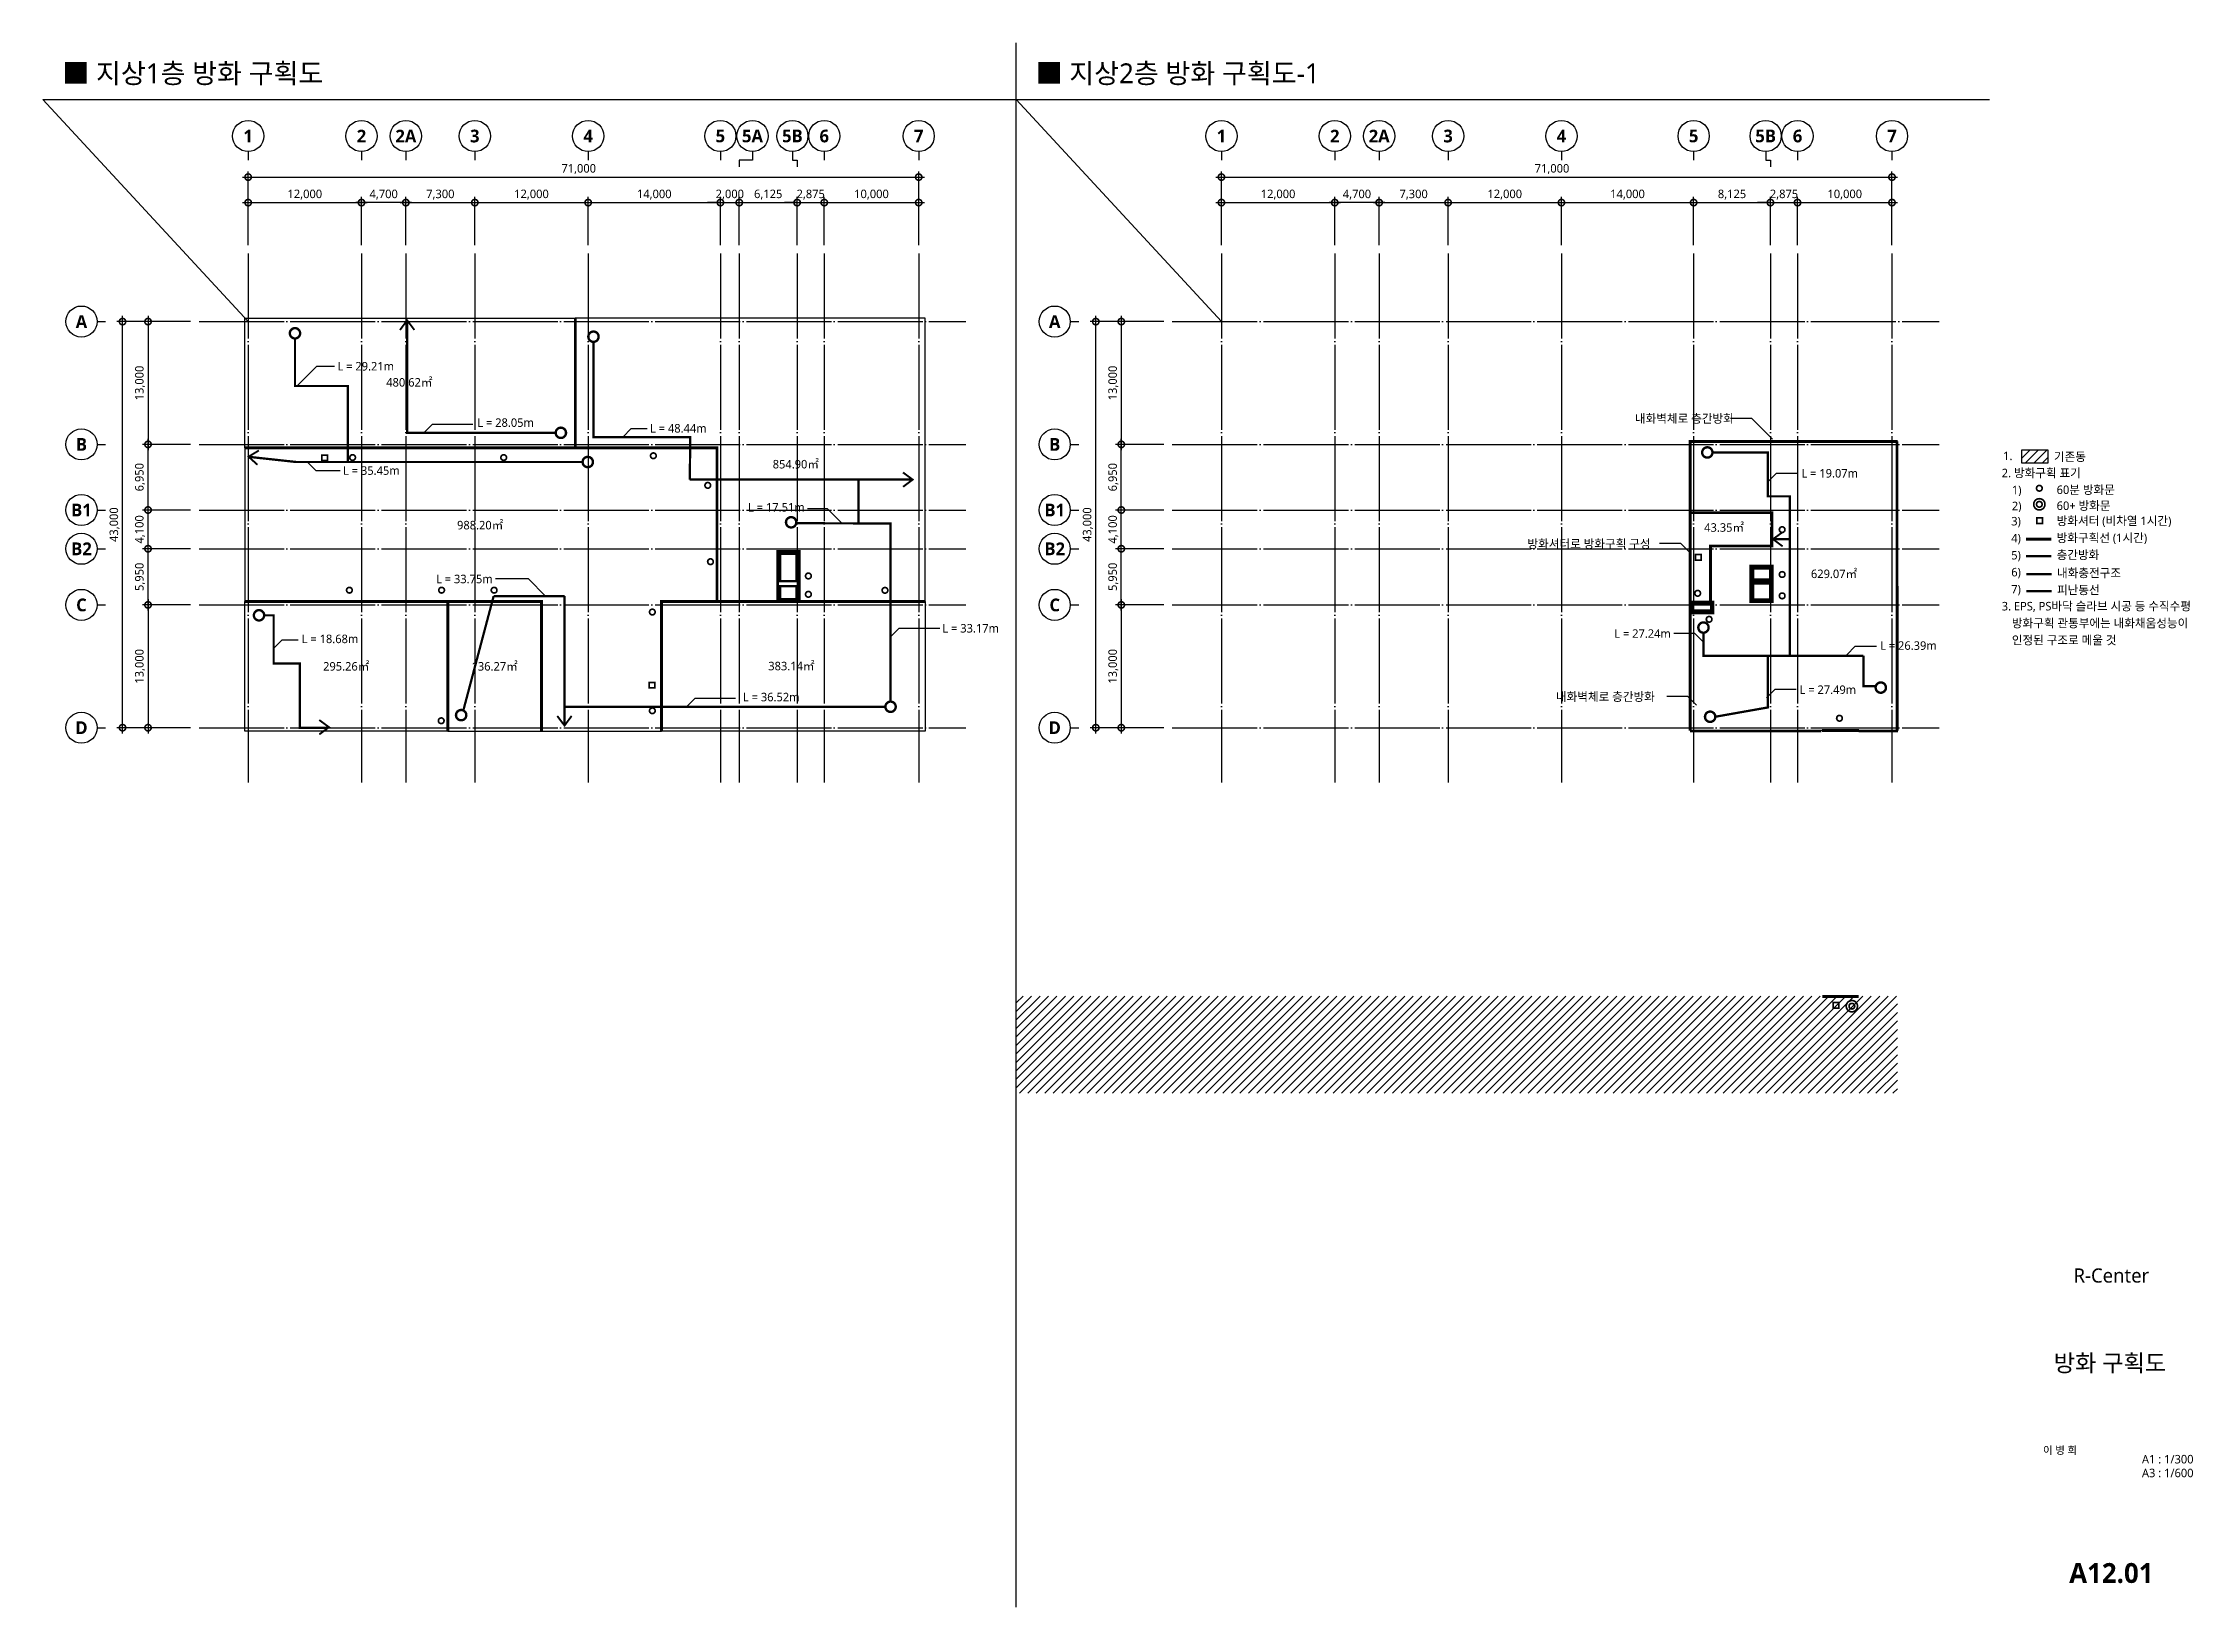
# Model space of a CAD drawing. Header units: millimetres. Extents: x 13950 to 241591, y 6300 to 171900.
import ezdxf
from ezdxf.enums import TextEntityAlignment as Align

# ---------------------------------------------------------------- set-up
doc = ezdxf.new("R2010")
doc.units = ezdxf.units.MM
doc.header["$LTSCALE"] = 300
for name, pattern in [('CEN-GAUN', [32.2, 30, -1, 0.2, -1]), ('CENTER', [50.800000000000004, 31.75, -6.35, 6.35, -6.35]), ('HID1-GAUN', [2.25, 1.5, -0.75]), ('HIDDEN', [0.375, 0.25, -0.125]), ('XR-PLAN$0$PHANTOM2', [1.25, 0.625, -0.125, 0.125, -0.125, 0.125, -0.125])]:
    doc.linetypes.add(name, pattern=pattern)
doc.layers.get('DEFPOINTS').update_dxf_attribs({"color": 137})
for name, color, linetype in [('3TXT', 3, 'Continuous'), ('CEN', 1, 'CEN-GAUN'), ('DIM', 7, 'Continuous'), ('ELE-2', 2, 'Continuous'), ('ELE-4', 4, 'Continuous'), ('HAT', 252, 'Continuous'), ('SYM-BUB', 3, 'Continuous'), ('TEXT', 3, 'Continuous'), ('TXT', 3, 'Continuous'), ('WALL', 3, 'Continuous'), ('XR-SHEET$0$TITLE', 252, 'Continuous'), ('XR-SHEET$1$SHT', 252, 'Continuous'), ('XR-SHEET$1$TEXT', 252, 'Continuous'), ('내화충전구조', 7, 'CEN-GAUN'), ('동선', 6, 'Continuous'), ('층간방화', 4, 'Continuous')]:
    doc.layers.add(name, color=color, linetype=linetype)
doc.layers.add('AREA', color=30, linetype='Continuous', plot=False)
doc.layers.add('방화구획', color=1, linetype='Continuous', true_color=0xff0000)
doc.styles.add('$0$스타일1', font='malgun.ttf')
doc.styles.get("Standard").update_dxf_attribs({"font": 'malgun.ttf'})
doc.styles.add('XR-SHEET$0$굴림체(옥산)', font='GulimChe.ttf')
doc.styles.add('맑은고딕B', font='malgunbd.ttf')
doc.styles.add('스타일1', font='malgun.ttf')
doc.styles.add('스타일2', font='malgunbd.ttf')
doc.dimstyles.new('CJA', dxfattribs={"dimscale": 300, "dimtxt": 2.7, "dimasz": 1, "dimexe": 2, "dimexo": 3, "dimgap": 1, "dimtad": 1, "dimdec": 0, "dimzin": 1, "dimdsep": 46, "dimlunit": 6, "dimtxsty": '$0$스타일1', "dimblk": 'CJDOT', "dimcen": 0.09, "dimdle": 1, "dimclrd": 256, "dimclre": 256, "dimclrt": 3, "dimadec": 0, "dimazin": 0, "dimtfac": 1, "dimtdec": 0, "dimtix": 1, "dimtmove": 2, "dimatfit": 3, "dimldrblk": 'CJDOT', "dimfxl": 1, "dimtolj": 1, "dimtzin": 1, "dimarcsym": 0})

msp = doc.modelspace()

# ---------------------------------------------------------------- texts
at = {"layer": '3TXT', "style": '스타일1'}
msp.add_text('1. ', height=900, dxfattribs=at).set_placement((222132.9313374713, 128191.7185276734), align=Align.MIDDLE_CENTER)
at = {"layer": 'TEXT', "style": '스타일1'}
for s, p in [('■ 지상1층 방화 구획도', (15988.35444890857, 167642.520992532)), ('■ 지상2층 방화 구획도-1', (119038.3546056013, 167642.520992532))]:
    msp.add_text(s, height=2100, dxfattribs=at).set_placement(p)
at = {"layer": 'TEXT'}
for s, p in [('L = 29.21m', (48123.12174184568, 137674.6431909817)), ('L = 28.05m', (62928.84389054746, 131705.2530102638)), ('L = 48.44m', (81219.5062122381, 131101.5799068444)), ('L = 35.45m', (48716.20288025565, 126628.6035703154)), ('L = 19.07m', (203126.8801996239, 126341.8981198027)), ('L = 17.51m', (91596.85097478883, 122741.2669569294)), ('L = 33.75m', (58565.06292373425, 115149.2423662432)), ('L = 18.68m', (44339.87613588304, 108806.3384488045)), ('L = 33.17m', (112170.062324203, 109930.3921917074)), ('L = 27.24m', (183307.9613120837, 109372.4516087845)), ('L = 26.39m', (211459.6426789391, 108098.9042760114)), ('L = 36.52m', (91055.47197164863, 102647.9849855837)), ('L = 27.49m', (202928.9390464878, 103427.1448757415))]:
    msp.add_text(s, height=900, dxfattribs=at).set_placement(p, align=Align.MIDDLE_CENTER)
at = {"layer": 'TEXT', "style": '스타일1'}
for s, p in [('내화벽체로 층간방화', (187738.3996293048, 132133.7932797411)), ('방화셔터로 방화구획 구성', (177640.3819200354, 118871.1632533729)), ('내화벽체로 층간방화', (179375.7412017419, 102679.636002422))]:
    msp.add_text(s, height=900, dxfattribs=at).set_placement(p, align=Align.MIDDLE_CENTER)
msp.add_text('기존동', height=900.0000000007533, dxfattribs=at).set_placement((226866.7989595617, 127367.9802453697), align=Align.BOTTOM_LEFT)
at = {"layer": 'TXT', "style": '스타일1'}
for s, p in [('2. 방화구획 표기', (221339.1630957895, 125920.0688051089, -0.5000000000000001)), ('2)', (222411.7276111305, 122432.0850079959, -0.5000000000000001)), ('1)', (222411.7276111305, 124120.0808697248, -0.5000000000000001)), ('60분 방화문', (227152.8004392595, 124145.5118074807, -0.5000000000000001)), ('60+ 방화문', (227152.8004392595, 122457.5159457518, -0.5000000000000001)), ('3)', (222346.2956819372, 120820.0808697248, -0.5000000000000001)), ('방화셔터 (비차열 1시간)', (227152.8004392595, 120852.9551410669, -0.5000000000000001)), ('4)', (222346.2956819372, 119020.0808697255, -0.5000000000000001)), ('방화구획선 (1시간)', (227152.8004392595, 119052.9551410669, -0.5000000000000001)), ('6)', (222346.2956819371, 115420.0808697255, -0.5000000000000001)), ('5)', (222346.2956819372, 117220.080869575, -0.5000000000000001)), ('층간방화', (227152.8004392595, 117252.9551409164, -0.5000000000000001)), ('내화충전구조', (227192.823927751, 115329.5190000503, -0.5000000000000001)), ('7)', (222346.2956819372, 113620.080869575, -0.5000000000000001)), ('피난동선', (227192.823927751, 113529.5189998998, -0.5000000000000001)), ('3. EPS, PS바닥 슬라브 시공 등 수직수평', (221339.1630957894, 111820.0688051089, -0.5000000000000001)), ('방화구획 관통부에는 내화채움성능이', (222411.7276111305, 110020.0808697248, -0.5000000000000001)), ('인정된 구조로 메울 것', (222411.7276111305, 108220.0808697248, -0.5000000000000001))]:
    msp.add_text(s, height=900.0002136042324, dxfattribs=at).set_placement(p)
at = {"layer": 'WALL', "style": '스타일1'}
msp.add_text('R-Center', height=1500, dxfattribs=at).set_placement((232950.0000001485, 41400.00000014842), align=Align.MIDDLE_CENTER)

# ---------------------------------------------------------------- blocks, each defined once
blk = doc.blocks.new('_DotSmall')
at = {"color": 0, "linetype": 'ByBlock', "const_width": 0.5}
blk.add_lwpolyline([(-0.0625, 0, 1), (0.0625, 0, 1)], format="xyb", close=True, dxfattribs=at)
blk = doc.blocks.new('*D7')
at = {"layer": 'DEFPOINTS', "color": 0, "transparency": 16777216}
for p in [(106670.5488090858, 157701.5799068446), (35670.54880908557, 149601.5799068439), (106670.5488090858, 149601.5799068439)]:
    blk.add_point(p, dxfattribs=at)
at = {"layer": 'DIM', "color": 7, "lineweight": -2, "transparency": 16777216}
for p, q in [((35070.54880908557, 157701.5799068446), (107270.5488090858, 157701.5799068446)), ((35670.54880908557, 150501.5799068439), (35670.54880908557, 158301.5799068446)), ((106670.5488090858, 150501.5799068439), (106670.5488090858, 158301.5799068446))]:
    blk.add_line(p, q, dxfattribs=at)
at = {"layer": 'DIM', "color": 7, "lineweight": -2, "transparency": 16777216, "xscale": 1350, "yscale": 1350, "zscale": 1350, "rotation": 180}
blk.add_blockref('_DotSmall', (35670.54880908557, 157701.5799068446), dxfattribs=at)
at = {"layer": 'DIM', "color": 7, "lineweight": -2, "transparency": 16777216, "xscale": 1350, "yscale": 1350, "zscale": 1350}
blk.add_blockref('_DotSmall', (106670.5488090858, 157701.5799068446), dxfattribs=at)
at = {"layer": 'DIM', "color": 3, "transparency": 16777216, "insert": (70670.54880908568, 158544.5146894533), "char_height": 900, "attachment_point": 5, "style": '스타일1'}
blk.add_mtext('\\A1;71,000', dxfattribs=at)
blk = doc.blocks.new('CJDOT')
blk.add_line((-2, -2.7e-15), (2, 2.7e-15))
at = {"const_width": 0.5}
blk.add_lwpolyline([(-0.25, 0, 1), (0.25, 0, 1)], format="xyb", close=True, dxfattribs=at)
blk = doc.blocks.new('*D8')
at = {"layer": 'DEFPOINTS', "color": 0, "transparency": 16777216}
for p in [(106670.5488090858, 155001.5799068439), (96670.54880908557, 149601.5799068439), (106670.5488090858, 149601.5799068439)]:
    blk.add_point(p, dxfattribs=at)
at = {"layer": 'DIM', "color": 7, "lineweight": -2, "transparency": 16777216}
for p, q in [((96070.54880908557, 155001.5799068439), (107270.5488090858, 155001.5799068439)), ((96670.54880908557, 150501.5799068439), (96670.54880908557, 155601.5799068439)), ((106670.5488090858, 150501.5799068439), (106670.5488090858, 155601.5799068439))]:
    blk.add_line(p, q, dxfattribs=at)
at = {"layer": 'DIM', "color": 7, "lineweight": -2, "transparency": 16777216, "xscale": 1350, "yscale": 1350, "zscale": 1350, "rotation": 180}
blk.add_blockref('_DotSmall', (96670.54880908557, 155001.5799068439), dxfattribs=at)
at = {"layer": 'DIM', "color": 7, "lineweight": -2, "transparency": 16777216, "xscale": 1350, "yscale": 1350, "zscale": 1350}
blk.add_blockref('_DotSmall', (106670.5488090858, 155001.5799068439), dxfattribs=at)
at = {"layer": 'DIM', "color": 3, "transparency": 16777216, "insert": (101670.5488090857, 155844.5146894526), "char_height": 900, "attachment_point": 5, "style": '스타일1'}
blk.add_mtext('\\A1;10,000', dxfattribs=at)
blk = doc.blocks.new('*D9')
at = {"layer": 'DEFPOINTS', "color": 0, "transparency": 16777216}
for p in [(85670.54880908557, 155001.5799068439), (71670.54880908557, 149601.5799068439), (85670.54880908557, 149601.5799068439)]:
    blk.add_point(p, dxfattribs=at)
at = {"layer": 'DIM', "color": 7, "lineweight": -2, "transparency": 16777216}
for p, q in [((71070.54880908557, 155001.5799068439), (86270.54880908557, 155001.5799068439)), ((71670.54880908557, 150501.5799068439), (71670.54880908557, 155601.5799068439)), ((85670.54880908557, 150501.5799068439), (85670.54880908557, 155601.5799068439))]:
    blk.add_line(p, q, dxfattribs=at)
at = {"layer": 'DIM', "color": 7, "lineweight": -2, "transparency": 16777216, "xscale": 1350, "yscale": 1350, "zscale": 1350, "rotation": 180}
blk.add_blockref('_DotSmall', (71670.54880908557, 155001.5799068439), dxfattribs=at)
at = {"layer": 'DIM', "color": 7, "lineweight": -2, "transparency": 16777216, "xscale": 1350, "yscale": 1350, "zscale": 1350}
blk.add_blockref('_DotSmall', (85670.54880908557, 155001.5799068439), dxfattribs=at)
at = {"layer": 'DIM', "color": 3, "transparency": 16777216, "insert": (78670.54880908557, 155844.5146894526), "char_height": 900, "attachment_point": 5, "style": '스타일1'}
blk.add_mtext('\\A1;14,000', dxfattribs=at)
blk = doc.blocks.new('*D10')
at = {"layer": 'DEFPOINTS', "color": 0, "transparency": 16777216}
for p in [(71670.54880908557, 155001.5799068439), (59670.54880908557, 149601.5799068439), (71670.54880908557, 149601.5799068439)]:
    blk.add_point(p, dxfattribs=at)
at = {"layer": 'DIM', "color": 7, "lineweight": -2, "transparency": 16777216}
for p, q in [((59070.54880908557, 155001.5799068439), (72270.54880908557, 155001.5799068439)), ((59670.54880908557, 150501.5799068439), (59670.54880908557, 155601.5799068439)), ((71670.54880908557, 150501.5799068439), (71670.54880908557, 155601.5799068439))]:
    blk.add_line(p, q, dxfattribs=at)
at = {"layer": 'DIM', "color": 7, "lineweight": -2, "transparency": 16777216, "xscale": 1350, "yscale": 1350, "zscale": 1350, "rotation": 180}
blk.add_blockref('_DotSmall', (59670.54880908557, 155001.5799068439), dxfattribs=at)
at = {"layer": 'DIM', "color": 7, "lineweight": -2, "transparency": 16777216, "xscale": 1350, "yscale": 1350, "zscale": 1350}
blk.add_blockref('_DotSmall', (71670.54880908557, 155001.5799068439), dxfattribs=at)
at = {"layer": 'DIM', "color": 3, "transparency": 16777216, "insert": (65670.54880908557, 155844.5146894526), "char_height": 900, "attachment_point": 5, "style": '스타일1'}
blk.add_mtext('\\A1;12,000', dxfattribs=at)
blk = doc.blocks.new('*D11')
at = {"layer": 'DEFPOINTS', "color": 0, "transparency": 16777216}
for p in [(47670.54880908557, 155001.5799068439), (35670.54880908557, 149601.5799068439), (47670.54880908557, 149601.5799068439)]:
    blk.add_point(p, dxfattribs=at)
at = {"layer": 'DIM', "color": 7, "lineweight": -2, "transparency": 16777216}
for p, q in [((35070.54880908557, 155001.5799068439), (48270.54880908557, 155001.5799068439)), ((35670.54880908557, 150501.5799068439), (35670.54880908557, 155601.5799068439)), ((47670.54880908557, 150501.5799068439), (47670.54880908557, 155601.5799068439))]:
    blk.add_line(p, q, dxfattribs=at)
at = {"layer": 'DIM', "color": 7, "lineweight": -2, "transparency": 16777216, "xscale": 1350, "yscale": 1350, "zscale": 1350, "rotation": 180}
blk.add_blockref('_DotSmall', (35670.54880908557, 155001.5799068439), dxfattribs=at)
at = {"layer": 'DIM', "color": 7, "lineweight": -2, "transparency": 16777216, "xscale": 1350, "yscale": 1350, "zscale": 1350}
blk.add_blockref('_DotSmall', (47670.54880908557, 155001.5799068439), dxfattribs=at)
at = {"layer": 'DIM', "color": 3, "transparency": 16777216, "insert": (41670.54880908557, 155844.5146894526), "char_height": 900, "attachment_point": 5, "style": '스타일1'}
blk.add_mtext('\\A1;12,000', dxfattribs=at)
blk = doc.blocks.new('NEW_BUB')
at = {"layer": 'SYM-BUB', "color": 6}
blk.add_line((0, 3.000000000000056), (0, 5.68e-14), dxfattribs=at)
blk.add_circle((0, 8.500000000000057), 5.5, dxfattribs=at)
at = {"layer": 'SYM-BUB', "color": 3, "style": '스타일2'}
blk.add_attdef('X', text='', height=4.5, dxfattribs=at).set_placement((0, 8.500000000000057), align=Align.MIDDLE)
blk = doc.blocks.new('*D12')
at = {"layer": 'DEFPOINTS', "color": 0, "transparency": 16777216}
for p in [(22370.54880908519, 142401.5799068429), (30470.54880908577, 142401.5799068429), (30470.54880908571, 99401.57990684279)]:
    blk.add_point(p, dxfattribs=at)
at = {"layer": 'DIM', "color": 7, "lineweight": -2, "transparency": 16777216}
for p, q in [((29570.54880908577, 142401.5799068429), (21770.54880908519, 142401.5799068429)), ((22370.5488090852, 98801.57990684279), (22370.54880908519, 143001.5799068429)), ((29570.54880908571, 99401.57990684279), (21770.5488090852, 99401.57990684279))]:
    blk.add_line(p, q, dxfattribs=at)
at = {"layer": 'DIM', "color": 7, "lineweight": -2, "transparency": 16777216, "xscale": 1350, "yscale": 1350, "zscale": 1350}
for p, rotation in [((22370.54880908519, 142401.5799068429), 90), ((22370.5488090852, 99401.57990684279), 270)]:
    blk.add_blockref('_DotSmall', p, dxfattribs=dict(at, rotation=rotation))
at = {"layer": 'DIM', "color": 3, "transparency": 16777216, "insert": (21530.05967865044, 120901.5799068428), "char_height": 900, "attachment_point": 5, "rotation": 90, "style": '$0$스타일1'}
blk.add_mtext('\\A1;43,000', dxfattribs=at)
blk = doc.blocks.new('*D13')
at = {"layer": 'DEFPOINTS', "color": 0, "transparency": 16777216}
for p in [(30470.54880908577, 142401.5799068429), (25070.54880908514, 129401.5799068428), (30470.54880908572, 129401.5799068428)]:
    blk.add_point(p, dxfattribs=at)
at = {"layer": 'DIM', "color": 7, "lineweight": -2, "transparency": 16777216}
for p, q in [((29570.54880908577, 142401.5799068429), (24470.54880908514, 142401.5799068429)), ((25070.54880908514, 143001.5799068429), (25070.54880908514, 128801.5799068428)), ((29570.54880908572, 129401.5799068428), (24470.54880908514, 129401.5799068428))]:
    blk.add_line(p, q, dxfattribs=at)
at = {"layer": 'DIM', "color": 7, "lineweight": -2, "transparency": 16777216, "xscale": 1350, "yscale": 1350, "zscale": 1350}
for p, rotation in [((25070.54880908514, 142401.5799068429), 90), ((25070.54880908514, 129401.5799068428), 270)]:
    blk.add_blockref('_DotSmall', p, dxfattribs=dict(at, rotation=rotation))
at = {"layer": 'DIM', "color": 3, "transparency": 16777216, "insert": (24227.61402647648, 135901.5799068428), "char_height": 900, "attachment_point": 5, "rotation": 90, "style": '$0$스타일1'}
blk.add_mtext('\\A1;13,000', dxfattribs=at)
blk = doc.blocks.new('*D14')
at = {"layer": 'DEFPOINTS', "color": 0, "transparency": 16777216}
for p in [(30470.54880908571, 112401.5799068433), (25070.54880908513, 99401.57990684279), (30470.54880908571, 99401.57990684279)]:
    blk.add_point(p, dxfattribs=at)
at = {"layer": 'DIM', "color": 7, "lineweight": -2, "transparency": 16777216}
for p, q in [((29570.54880908571, 112401.5799068433), (24470.54880908512, 112401.5799068433)), ((25070.54880908512, 113001.5799068433), (25070.54880908513, 98801.57990684279)), ((29570.54880908571, 99401.57990684279), (24470.54880908512, 99401.57990684279))]:
    blk.add_line(p, q, dxfattribs=at)
at = {"layer": 'DIM', "color": 7, "lineweight": -2, "transparency": 16777216, "xscale": 1350, "yscale": 1350, "zscale": 1350}
for p, rotation in [((25070.54880908512, 112401.5799068433), 90), ((25070.54880908513, 99401.57990684279), 270)]:
    blk.add_blockref('_DotSmall', p, dxfattribs=dict(at, rotation=rotation))
at = {"layer": 'DIM', "color": 3, "transparency": 16777216, "insert": (24227.61402647645, 105901.579906843), "char_height": 900, "attachment_point": 5, "rotation": 90, "style": '$0$스타일1'}
blk.add_mtext('\\A1;13,000', dxfattribs=at)
blk = doc.blocks.new('*D15')
at = {"layer": 'DEFPOINTS', "color": 0, "transparency": 16777216}
for p in [(125420.5486523926, 142401.5799068429), (133520.5486523932, 142401.5799068429), (133520.5486523931, 99401.57990684282)]:
    blk.add_point(p, dxfattribs=at)
at = {"layer": 'DIM', "color": 7, "lineweight": -2, "transparency": 16777216}
for p, q in [((132620.5486523932, 142401.5799068429), (124820.5486523926, 142401.5799068429)), ((125420.5486523926, 98801.57990684282), (125420.5486523926, 143001.5799068429)), ((132620.5486523931, 99401.57990684282), (124820.5486523926, 99401.57990684282))]:
    blk.add_line(p, q, dxfattribs=at)
at = {"layer": 'DIM', "color": 7, "lineweight": -2, "transparency": 16777216, "xscale": 1350, "yscale": 1350, "zscale": 1350}
for p, rotation in [((125420.5486523926, 142401.5799068429), 90), ((125420.5486523926, 99401.57990684282), 270)]:
    blk.add_blockref('_DotSmall', p, dxfattribs=dict(at, rotation=rotation))
at = {"layer": 'DIM', "color": 3, "transparency": 16777216, "insert": (124580.0595219579, 120901.5799068428), "char_height": 900, "attachment_point": 5, "rotation": 90, "style": '$0$스타일1'}
blk.add_mtext('\\A1;43,000', dxfattribs=at)
blk = doc.blocks.new('*D16')
at = {"layer": 'DEFPOINTS', "color": 0, "transparency": 16777216}
for p in [(133520.5486523932, 142401.5799068429), (128120.5486523926, 129401.5799068429), (133520.5486523931, 129401.5799068429)]:
    blk.add_point(p, dxfattribs=at)
at = {"layer": 'DIM', "color": 7, "lineweight": -2, "transparency": 16777216}
for p, q in [((132620.5486523932, 142401.5799068429), (127520.5486523926, 142401.5799068429)), ((128120.5486523926, 143001.5799068429), (128120.5486523926, 128801.5799068429)), ((132620.5486523931, 129401.5799068429), (127520.5486523926, 129401.5799068429))]:
    blk.add_line(p, q, dxfattribs=at)
at = {"layer": 'DIM', "color": 7, "lineweight": -2, "transparency": 16777216, "xscale": 1350, "yscale": 1350, "zscale": 1350}
for p, rotation in [((128120.5486523926, 142401.5799068429), 90), ((128120.5486523926, 129401.5799068429), 270)]:
    blk.add_blockref('_DotSmall', p, dxfattribs=dict(at, rotation=rotation))
at = {"layer": 'DIM', "color": 3, "transparency": 16777216, "insert": (127277.6138697839, 135901.5799068428), "char_height": 900, "attachment_point": 5, "rotation": 90, "style": '$0$스타일1'}
blk.add_mtext('\\A1;13,000', dxfattribs=at)
blk = doc.blocks.new('*D17')
at = {"layer": 'DEFPOINTS', "color": 0, "transparency": 16777216}
for p in [(133520.5486523931, 112401.5799068433), (128120.5486523926, 99401.57990684282), (133520.5486523931, 99401.57990684282)]:
    blk.add_point(p, dxfattribs=at)
at = {"layer": 'DIM', "color": 7, "lineweight": -2, "transparency": 16777216}
for p, q in [((132620.5486523931, 112401.5799068433), (127520.5486523926, 112401.5799068433)), ((128120.5486523926, 113001.5799068433), (128120.5486523926, 98801.57990684282)), ((132620.5486523931, 99401.57990684282), (127520.5486523926, 99401.57990684282))]:
    blk.add_line(p, q, dxfattribs=at)
at = {"layer": 'DIM', "color": 7, "lineweight": -2, "transparency": 16777216, "xscale": 1350, "yscale": 1350, "zscale": 1350}
for p, rotation in [((128120.5486523926, 112401.5799068433), 90), ((128120.5486523926, 99401.57990684282), 270)]:
    blk.add_blockref('_DotSmall', p, dxfattribs=dict(at, rotation=rotation))
at = {"layer": 'DIM', "color": 3, "transparency": 16777216, "insert": (127277.6138697839, 105901.579906843), "char_height": 900, "attachment_point": 5, "rotation": 90, "style": '$0$스타일1'}
blk.add_mtext('\\A1;13,000', dxfattribs=at)
blk = doc.blocks.new('*D19')
at = {"layer": 'DEFPOINTS', "color": 0, "transparency": 16777216}
for p in [(209720.5489657785, 157701.5799068446), (138720.5489657783, 149601.5799068439), (209720.5489657785, 149601.5799068439)]:
    blk.add_point(p, dxfattribs=at)
at = {"layer": 'DIM', "color": 7, "lineweight": -2, "transparency": 16777216}
for p, q in [((138120.5489657783, 157701.5799068446), (210320.5489657785, 157701.5799068446)), ((138720.5489657783, 150501.5799068439), (138720.5489657783, 158301.5799068446)), ((209720.5489657785, 150501.5799068439), (209720.5489657785, 158301.5799068446))]:
    blk.add_line(p, q, dxfattribs=at)
at = {"layer": 'DIM', "color": 7, "lineweight": -2, "transparency": 16777216, "xscale": 1350, "yscale": 1350, "zscale": 1350, "rotation": 180}
blk.add_blockref('_DotSmall', (138720.5489657783, 157701.5799068446), dxfattribs=at)
at = {"layer": 'DIM', "color": 7, "lineweight": -2, "transparency": 16777216, "xscale": 1350, "yscale": 1350, "zscale": 1350}
blk.add_blockref('_DotSmall', (209720.5489657785, 157701.5799068446), dxfattribs=at)
at = {"layer": 'DIM', "color": 3, "transparency": 16777216, "insert": (173720.5489657784, 158544.5146894533), "char_height": 900, "attachment_point": 5, "style": '스타일1'}
blk.add_mtext('\\A1;71,000', dxfattribs=at)
blk = doc.blocks.new('*D20')
at = {"layer": 'DEFPOINTS', "color": 0, "transparency": 16777216}
for p in [(209720.5489657785, 155001.5799068439), (199720.5489657783, 149601.5799068439), (209720.5489657785, 149601.5799068439)]:
    blk.add_point(p, dxfattribs=at)
at = {"layer": 'DIM', "color": 7, "lineweight": -2, "transparency": 16777216}
for p, q in [((199120.5489657783, 155001.5799068439), (210320.5489657785, 155001.5799068439)), ((199720.5489657783, 150501.5799068439), (199720.5489657783, 155601.5799068439)), ((209720.5489657785, 150501.5799068439), (209720.5489657785, 155601.5799068439))]:
    blk.add_line(p, q, dxfattribs=at)
at = {"layer": 'DIM', "color": 7, "lineweight": -2, "transparency": 16777216, "xscale": 1350, "yscale": 1350, "zscale": 1350, "rotation": 180}
blk.add_blockref('_DotSmall', (199720.5489657783, 155001.5799068439), dxfattribs=at)
at = {"layer": 'DIM', "color": 7, "lineweight": -2, "transparency": 16777216, "xscale": 1350, "yscale": 1350, "zscale": 1350}
blk.add_blockref('_DotSmall', (209720.5489657785, 155001.5799068439), dxfattribs=at)
at = {"layer": 'DIM', "color": 3, "transparency": 16777216, "insert": (204720.5489657784, 155844.5146894526), "char_height": 900, "attachment_point": 5, "style": '스타일1'}
blk.add_mtext('\\A1;10,000', dxfattribs=at)
blk = doc.blocks.new('*D21')
at = {"layer": 'DEFPOINTS', "color": 0, "transparency": 16777216}
for p in [(188720.5489657783, 155001.5799068439), (174720.5489657783, 149601.5799068439), (188720.5489657783, 149601.5799068439)]:
    blk.add_point(p, dxfattribs=at)
at = {"layer": 'DIM', "color": 7, "lineweight": -2, "transparency": 16777216}
for p, q in [((174120.5489657783, 155001.5799068439), (189320.5489657783, 155001.5799068439)), ((174720.5489657783, 150501.5799068439), (174720.5489657783, 155601.5799068439)), ((188720.5489657783, 150501.5799068439), (188720.5489657783, 155601.5799068439))]:
    blk.add_line(p, q, dxfattribs=at)
at = {"layer": 'DIM', "color": 7, "lineweight": -2, "transparency": 16777216, "xscale": 1350, "yscale": 1350, "zscale": 1350, "rotation": 180}
blk.add_blockref('_DotSmall', (174720.5489657783, 155001.5799068439), dxfattribs=at)
at = {"layer": 'DIM', "color": 7, "lineweight": -2, "transparency": 16777216, "xscale": 1350, "yscale": 1350, "zscale": 1350}
blk.add_blockref('_DotSmall', (188720.5489657783, 155001.5799068439), dxfattribs=at)
at = {"layer": 'DIM', "color": 3, "transparency": 16777216, "insert": (181720.5489657783, 155844.5146894526), "char_height": 900, "attachment_point": 5, "style": '스타일1'}
blk.add_mtext('\\A1;14,000', dxfattribs=at)
blk = doc.blocks.new('*D22')
at = {"layer": 'DEFPOINTS', "color": 0, "transparency": 16777216}
for p in [(174720.5489657783, 155001.5799068439), (162720.5489657783, 149601.5799068439), (174720.5489657783, 149601.5799068439)]:
    blk.add_point(p, dxfattribs=at)
at = {"layer": 'DIM', "color": 7, "lineweight": -2, "transparency": 16777216}
for p, q in [((162120.5489657783, 155001.5799068439), (175320.5489657783, 155001.5799068439)), ((162720.5489657783, 150501.5799068439), (162720.5489657783, 155601.5799068439)), ((174720.5489657783, 150501.5799068439), (174720.5489657783, 155601.5799068439))]:
    blk.add_line(p, q, dxfattribs=at)
at = {"layer": 'DIM', "color": 7, "lineweight": -2, "transparency": 16777216, "xscale": 1350, "yscale": 1350, "zscale": 1350, "rotation": 180}
blk.add_blockref('_DotSmall', (162720.5489657783, 155001.5799068439), dxfattribs=at)
at = {"layer": 'DIM', "color": 7, "lineweight": -2, "transparency": 16777216, "xscale": 1350, "yscale": 1350, "zscale": 1350}
blk.add_blockref('_DotSmall', (174720.5489657783, 155001.5799068439), dxfattribs=at)
at = {"layer": 'DIM', "color": 3, "transparency": 16777216, "insert": (168720.5489657783, 155844.5146894526), "char_height": 900, "attachment_point": 5, "style": '스타일1'}
blk.add_mtext('\\A1;12,000', dxfattribs=at)
blk = doc.blocks.new('*D23')
at = {"layer": 'DEFPOINTS', "color": 0, "transparency": 16777216}
for p in [(150720.5489657783, 155001.5799068439), (138720.5489657783, 149601.5799068439), (150720.5489657783, 149601.5799068439)]:
    blk.add_point(p, dxfattribs=at)
at = {"layer": 'DIM', "color": 7, "lineweight": -2, "transparency": 16777216}
for p, q in [((138120.5489657783, 155001.5799068439), (151320.5489657783, 155001.5799068439)), ((138720.5489657783, 150501.5799068439), (138720.5489657783, 155601.5799068439)), ((150720.5489657783, 150501.5799068439), (150720.5489657783, 155601.5799068439))]:
    blk.add_line(p, q, dxfattribs=at)
at = {"layer": 'DIM', "color": 7, "lineweight": -2, "transparency": 16777216, "xscale": 1350, "yscale": 1350, "zscale": 1350, "rotation": 180}
blk.add_blockref('_DotSmall', (138720.5489657783, 155001.5799068439), dxfattribs=at)
at = {"layer": 'DIM', "color": 7, "lineweight": -2, "transparency": 16777216, "xscale": 1350, "yscale": 1350, "zscale": 1350}
blk.add_blockref('_DotSmall', (150720.5489657783, 155001.5799068439), dxfattribs=at)
at = {"layer": 'DIM', "color": 3, "transparency": 16777216, "insert": (144720.5489657783, 155844.5146894526), "char_height": 900, "attachment_point": 5, "style": '스타일1'}
blk.add_mtext('\\A1;12,000', dxfattribs=at)
blk = doc.blocks.new('fire1')
at = {"layer": 'AREA'}
for points in [[(-71802.5000000003, 43802.49999999974), (-36797.50000000035, 43802.49999999991), (-36797.50000000029, 30072.50000000026), (-71802.50000000023, 30072.50000000023)], [(232.4999999998399, 13797.50000000032), (232.4999999998399, 43802.50000000012), (-36797.50000000035, 43802.49999999991), (-36797.50000000033, 30072.50000000026), (-21797.50000000023, 30072.50000000033), (-21797.50000000023, 13797.50000000032), (-15372.49999973635, 13797.50000000032), (-15372.49999924822, 19097.50000000032), (-13097.5000002505, 19097.50000000032), (-13097.50000073863, 13797.50000000032)], [(-71802.50000000023, 30072.50000000023), (-71802.50000000023, 13797.5000000002), (-40372.50000000029, 13797.5000000002), (-40372.50000000029, 67.49999999962165), (-27672.50000000026, 67.49999999962165), (-27672.50000000026, 13797.50000000032), (-21797.50000000023, 13797.50000000032), (-21797.50000000023, 30072.50000000033)], [(-71802.50000000023, 13797.5000000002), (-50297.5000000003, 13797.5000000002), (-50297.5000000003, 67.49999999962165), (-71802.50000000023, 67.49999999962165)], [(-50297.5000000003, 67.49999999962165), (-40372.50000000029, 67.49999999962165), (-40372.50000000029, 13797.5000000002), (-50297.5000000003, 13797.5000000002)], [(-27672.50000000026, 13797.50000000032), (232.5, 13797.50000000032), (232.5, 67.5), (-27672.50000000026, 67.5)]]:
    blk.add_lwpolyline(points, close=True, dxfattribs=at)
blk.add_lwpolyline([(-50297.5000000003, 13797.5000000002), (-50297.5000000003, 67.49999999962165)], dxfattribs=at)
at = {"layer": '방화구획', "linetype": 'HIDDEN', "ltscale": 5, "const_width": 300}
for points in [[(-71802.50000000023, 30072.50000000023), (-36797.50000000029, 30072.50000000038), (-36797.50000000035, 43802.49999999991)], [(-36797.50000000028, 30072.50000000026), (-21797.50000000023, 30072.50000000033), (-21797.50000000023, 13797.50000000032)], [(-40372.50000000029, 67.49999999962165), (-40372.50000000029, 13797.5000000002), (-71802.50000000023, 13797.50000000019)], [(-50297.5000000003, 13797.5000000002), (-50297.5000000003, 67.49999999962165)], [(232.5, 13797.50000000032), (-27672.50000000026, 13797.50000000032), (-27672.50000000026, 67.49999999962165)]]:
    blk.add_lwpolyline(points, dxfattribs=at)
at = {"layer": '방화구획', "const_width": 180}
for points in [[(-28270.77138019691, 29079.45566759237, 629.310019112336), (-28271.70844827552, 29077.8059828859)], [(-60115.55770190828, 28894.19720486029, 629.310019112336), (-60116.49476998689, 28892.54752015382)], [(-44118.71520641656, 28894.19720486029, 629.310019112336), (-44119.65227449517, 28892.54752015382)], [(-22509.07154653198, 25948.1134534022, 629.310019112336), (-22510.00861461059, 25946.46376869573)], [(-22221.71854421892, 17867.00698205667, 629.310019112336), (-22222.65561229753, 17865.3572973502)], [(-11858.15284120847, 16356.24710212482, 629.310019112336), (-11859.08990928708, 16354.59741741835)], [(-60456.16436415766, 14849.64492668329, 629.310019112336), (-60457.10143223627, 14847.99524197682)], [(-50692.45819277887, 14849.64492668329, 629.310019112336), (-50693.39526085748, 14847.99524197682)], [(-45133.50658169407, 14849.64492668329, 629.310019112336), (-45134.44364977268, 14847.99524197682)], [(-11858.15284120847, 14414.39666439543, 629.310019112336), (-11859.08990928708, 14412.74697968896)], [(-3746.945471540152, 14835.42860278436, 629.310019112336), (-3747.88253961876, 14833.77891807789)], [(-28380.07390618324, 12534.75333507698, 629.310019112336), (-28381.01097426185, 12533.10365037051)], [(-28380.07390618324, 2082.874063345735, 629.310019112336), (-28381.01097426185, 2081.224378639265)], [(-50732.65575555219, 1022.920669784362, 629.310019112336), (-50733.5928236308, 1021.270985077892)]]:
    blk.add_lwpolyline(points, format="xyb", dxfattribs=at)
at = {"layer": '방화구획', "linetype": 'HIDDEN', "const_width": 180}
for points in [[(-63637.21341661559, 29299.34641726108), (-63043.35776449935, 29299.34641726108), (-63043.35776449935, 28713.54821009727), (-63637.21341661559, 28713.54821009727)], [(-28959.19393119481, 5228.650644944311), (-28365.33827907857, 5228.650644944311), (-28365.33827907857, 4642.852437780501), (-28959.19393119481, 4642.852437780501)]]:
    blk.add_lwpolyline(points, close=True, dxfattribs=at).dxf.unprotected_set("ltscale", 0)
at = {"layer": '방화구획', "linetype": 'HIDDEN', "ltscale": 5, "const_width": 300}
blk.add_lwpolyline([(-15372.49999924822, 19097.50000000032), (-13097.5000002505, 19097.50000000032), (-13097.50000073863, 13797.50000000032), (-15372.49999973635, 13797.50000000032)], close=True, dxfattribs=at)
at = {"layer": '방화구획'}
for s, p in [('480.62㎡', (-54365.00000000028, 37002.5)), ('854.90㎡', (-13445.95099711281, 28336.43550710448)), ('988.20㎡', (-46866.64933824319, 21882.50000000096)), ('295.26㎡', (-61050.00000000026, 6932.499999999913)), ('136.27㎡', (-45335.0000000003, 6932.499999999913)), ('383.14㎡', (-13915.7380574116, 6964.474831510743))]:
    blk.add_text(s, height=900, dxfattribs=at).set_placement(p, align=Align.MIDDLE_CENTER)
blk = doc.blocks.new('fire2')
at = {"layer": 'AREA'}
for points in [[(8306.000009975687, -7237.583996603236), (-369.2589715420036, -7235.778590379225), (-367.6903441514878, 301.7211020470713), (19105.99987516261, 301.7215624107339), (19105.99987516261, 301.7215624107339), (21605.99987516261, 301.7215624107339), (21607.91283874179, -30298.27843758927), (19055.99987516284, -30298.27843758927), (19055.99987516284, -30298.27843758927), (-368.5351503085112, -30295.42084728459), (-368.5351503085112, -16695.42084728411), (1785.572514385975, -16698.24836758606), (1785.572514387488, -10760.74828877265), (8305.999875165056, -10760.77835877563), (8306.00001004478, -7235.778437589266)], [(-364.8274740625639, -7237.499691846664), (8306.000000001397, -7237.500000000407), (8306.000000002881, -10762.50043405416), (1785.572639225342, -10762.46985118379), (1785.572639223828, -16699.9699299972), (-369.258846671466, -16699.99999942043), (-364.8274740625639, -7237.499691846664)]]:
    blk.add_lwpolyline(points, dxfattribs=at)
blk.add_lwpolyline([(-371.1701197574439, -16701.89996335255), (2047.57917097208, -16701.89996335255), (2047.57917097208, -17848.16364359081), (-371.1701197574439, -17848.16364359081)], close=True, dxfattribs=at)
at = {"layer": '방화구획', "linetype": 'HIDDEN', "ltscale": 5, "const_width": 300}
for points in [[(21606.00000000047, 299.9999999995925), (21606.00000000047, 299.9999999995925), (21606.00000000047, 299.9999999995925), (-368.4749373553786, 303.8024383740994), (-368.4741286624339, -7237.499999059553), (-369.2588466722227, -7237.499999416235), (-368.535021890566, -16697.14240969518), (-371.5353982891247, -16694.28464214275), (-365.5346526523062, -30297.14240969587)], [(-368.4741286624339, -7237.499981344881), (8306.000134882634, -7237.500000000407), (8306.00013488761, -10762.49992118718), (1785.57268443919, -10762.46985118379), (1785.572684437677, -16699.9699299972), (-371.1701197574439, -16701.89996335255)], [(6109.999843306345, -14511.35347380229), (8384.999843306345, -14511.35347380229)], [(13581.59378452456, -30300.00000000047), (17506.00000000047, -30300.00000000047)]]:
    blk.add_lwpolyline(points, dxfattribs=at)
at = {"layer": '방화구획', "linetype": 'HIDDEN', "const_width": 180}
for points in [[(9636.412150667573, -9176.583448281002, 629.310019112336), (9635.475082588964, -9178.233132987472)], [(9636.412150667573, -13924.25663504629, 629.310019112336), (9635.475082588964, -13925.90631975276)], [(689.4227969316416, -15912.73758798999, 629.310019112336), (688.4857288530329, -15914.38727269646)], [(9636.412150667573, -16185.78578570981, 629.310019112336), (9635.475082588964, -16187.43547041628)], [(1904.528795388702, -18666.47318881322, 629.310019112336), (1903.591727310093, -18668.12287351969)], [(15705.74445227862, -29144.98710692827, 629.310019112336), (15704.80738420002, -29146.63679163474)]]:
    blk.add_lwpolyline(points, format="xyb", dxfattribs=at).dxf.unprotected_set("ltscale", 0)
at = {"layer": '방화구획', "linetype": 'HIDDEN', "ltscale": 5, "const_width": 300}
for points in [[(6068.500000001804, -12887.49999976128), (8343.499999975786, -12887.49999976128), (8343.499999975786, -16637.49999997402), (6068.500000001804, -16637.49999997402)], [(-371.1701197574439, -16701.89996335255), (2047.57917097208, -16701.89996335255), (2047.57917097208, -17848.16364359081), (-371.1701197574439, -17848.16364359081)]]:
    blk.add_lwpolyline(points, close=True, dxfattribs=at)
at = {"layer": '층간방화', "linetype": 'XR-PLAN$0$PHANTOM2', "ltscale": 4, "const_width": 240.0000569611286}
for points in [[(17494.62447048895, -30367.49999999961), (21506.53735200135, -30366.18724984165), (21512.07825657693, 299.9999999995925)], [(-376.9101821638178, -30364.64240969476), (13539.62393037422, -30366.61059698895)]]:
    blk.add_lwpolyline(points, dxfattribs=at)
at = {"layer": '방화구획'}
for s, p in [('43.35㎡ ', (3385.999999999767, -8800.000000000233)), ('629.07㎡', (14871.31732589012, -13707.6040371267))]:
    blk.add_text(s, height=900, dxfattribs=at).set_placement(p, align=Align.MIDDLE_CENTER)
blk = doc.blocks.new('XR-SHEET$0$TITLE')
at = {"layer": 'XR-SHEET$0$TITLE', "true_color": 0x000000, "style": 'XR-SHEET$0$굴림체(옥산)'}
for tag, height, p in [('동명칭', 6, (776.7674700314456, -457.2640066988206)), ('SCALE-A1', 2.999999999957638, (797.4999999883657, -522.0000000011314)), ('SCALE-A3', 2.999999999957638, (797.4999999883657, -527.0000000010623)), ('DATA', 2.999999999957638, (797.5000000013606, -540.0000000000873))]:
    blk.add_attdef(tag, text='', height=height, dxfattribs=at).set_placement(p, align=Align.MIDDLE)
for tag, height, p in [('TITLE1', 5.999999999912689, (776.4999999882639, -479.4005509591807)), ('TITLE4', 5.999999999912689, (776.4999999882639, -484.3859041607247)), ('TITLE2', 5.999999999912689, (776.4999999882639, -489.0000000016153)), ('TITLE5', 5.999999999912689, (776.4999999882639, -493.9938128240938)), ('TITLE3', 5.999999999912689, (776.4999999882639, -498.7046067628398)), ('NAME-1', 2.999999999957638, (760.1563121383442, -517.5000000011933)), ('NAME-2', 2.999999999957638, (760.1563121383442, -526.5000000010623)), ('A0.00', 6.999999999898137, (776.4999999884967, -561.000000000553))]:
    blk.add_attdef(tag, text='', height=height, dxfattribs=at).set_placement(p, align=Align.MIDDLE_CENTER)
blk = doc.blocks.new('*D27')
at = {"layer": 'DEFPOINTS', "color": 0, "transparency": 16777216}
for p in [(25069.92380908521, 118351.5799068432), (30470.54865239306, 118351.5799068432), (30470.54865239306, 112401.5799068432)]:
    blk.add_point(p, dxfattribs=at)
at = {"layer": 'DIM', "color": 7, "lineweight": -2, "transparency": 16777216}
for p, q in [((25069.92380908521, 111801.5799068432), (25069.92380908521, 118951.5799068432)), ((29570.54865239306, 118351.5799068432), (24469.9238090852, 118351.5799068432)), ((29570.54865239306, 112401.5799068432), (24469.9238090852, 112401.5799068432))]:
    blk.add_line(p, q, dxfattribs=at)
at = {"layer": 'DIM', "color": 7, "lineweight": -2, "transparency": 16777216, "xscale": 1350, "yscale": 1350, "zscale": 1350}
for p, rotation in [((25069.92380908521, 118351.5799068432), 90), ((25069.92380908521, 112401.5799068432), 270)]:
    blk.add_blockref('_DotSmall', p, dxfattribs=dict(at, rotation=rotation))
at = {"layer": 'DIM', "color": 3, "transparency": 16777216, "insert": (24229.43467865045, 115376.5799068432), "char_height": 900, "attachment_point": 5, "rotation": 90, "style": '$0$스타일1'}
blk.add_mtext('\\A1;5,950', dxfattribs=at)
blk = doc.blocks.new('*D28')
at = {"layer": 'DEFPOINTS', "color": 0, "transparency": 16777216}
for p in [(25070.54880908517, 122451.5799068432), (30470.54865239306, 122451.5799068432), (30470.54865239306, 118351.5799068432)]:
    blk.add_point(p, dxfattribs=at)
at = {"layer": 'DIM', "color": 7, "lineweight": -2, "transparency": 16777216}
for p, q in [((25070.54880908517, 117751.5799068432), (25070.54880908516, 123051.5799068432)), ((29570.54865239306, 122451.5799068432), (24470.54880908516, 122451.5799068432)), ((29570.54865239306, 118351.5799068432), (24470.54880908516, 118351.5799068432))]:
    blk.add_line(p, q, dxfattribs=at)
at = {"layer": 'DIM', "color": 7, "lineweight": -2, "transparency": 16777216, "xscale": 1350, "yscale": 1350, "zscale": 1350}
for p, rotation in [((25070.54880908517, 122451.5799068432), 90), ((25070.54880908517, 118351.5799068432), 270)]:
    blk.add_blockref('_DotSmall', p, dxfattribs=dict(at, rotation=rotation))
at = {"layer": 'DIM', "color": 3, "transparency": 16777216, "insert": (24227.6140264765, 120401.5799068432), "char_height": 900, "attachment_point": 5, "rotation": 90, "style": '$0$스타일1'}
blk.add_mtext('\\A1;4,100', dxfattribs=at)
blk = doc.blocks.new('*D29')
at = {"layer": 'DEFPOINTS', "color": 0, "transparency": 16777216}
for p in [(25070.54880908521, 129401.5799068428), (30470.54880908572, 129401.5799068428), (30470.54865239306, 122451.5799068432)]:
    blk.add_point(p, dxfattribs=at)
at = {"layer": 'DIM', "color": 7, "lineweight": -2, "transparency": 16777216}
for p, q in [((25070.54880908521, 121851.5799068432), (25070.54880908521, 130001.5799068428)), ((29570.54880908572, 129401.5799068428), (24470.5488090852, 129401.5799068428)), ((29570.54865239306, 122451.5799068432), (24470.54880908521, 122451.5799068432))]:
    blk.add_line(p, q, dxfattribs=at)
at = {"layer": 'DIM', "color": 7, "lineweight": -2, "transparency": 16777216, "xscale": 1350, "yscale": 1350, "zscale": 1350}
for p, rotation in [((25070.54880908521, 129401.5799068428), 90), ((25070.54880908521, 122451.5799068432), 270)]:
    blk.add_blockref('_DotSmall', p, dxfattribs=dict(at, rotation=rotation))
at = {"layer": 'DIM', "color": 3, "transparency": 16777216, "insert": (24230.05967865045, 125926.579906843), "char_height": 900, "attachment_point": 5, "rotation": 90, "style": '$0$스타일1'}
blk.add_mtext('\\A1;6,950', dxfattribs=at)
blk = doc.blocks.new('*D30')
at = {"layer": 'DEFPOINTS', "color": 0, "transparency": 16777216}
for p in [(47670.54880908557, 155001.5799068439), (47670.54880908557, 149601.5799068439), (52370.54865239287, 149601.5799068439)]:
    blk.add_point(p, dxfattribs=at)
at = {"layer": 'DIM', "color": 7, "lineweight": -2, "transparency": 16777216}
for p, q in [((52970.54865239287, 155001.5799068439), (47070.54880908557, 155001.5799068439)), ((47670.54880908557, 150501.5799068439), (47670.54880908557, 155601.5799068439)), ((52370.54865239287, 150501.5799068439), (52370.54865239287, 155601.5799068439))]:
    blk.add_line(p, q, dxfattribs=at)
at = {"layer": 'DIM', "color": 7, "lineweight": -2, "transparency": 16777216, "xscale": 1350, "yscale": 1350, "zscale": 1350, "rotation": 180}
blk.add_blockref('_DotSmall', (47670.54880908557, 155001.5799068439), dxfattribs=at)
at = {"layer": 'DIM', "color": 7, "lineweight": -2, "transparency": 16777216, "xscale": 1350, "yscale": 1350, "zscale": 1350}
blk.add_blockref('_DotSmall', (52370.54865239287, 155001.5799068439), dxfattribs=at)
at = {"layer": 'DIM', "color": 3, "transparency": 16777216, "insert": (50020.54873073922, 155842.0690372787), "char_height": 900, "attachment_point": 5, "style": '스타일1'}
blk.add_mtext('\\A1;4,700', dxfattribs=at)
blk = doc.blocks.new('*D31')
at = {"layer": 'DEFPOINTS', "color": 0, "transparency": 16777216}
for p in [(59670.54880908557, 155001.5799068439), (52370.54865239287, 149601.5799068439), (59670.54880908557, 149601.5799068439)]:
    blk.add_point(p, dxfattribs=at)
at = {"layer": 'DIM', "color": 7, "lineweight": -2, "transparency": 16777216}
for p, q in [((51770.54865239287, 155001.5799068439), (60270.54880908557, 155001.5799068439)), ((52370.54865239287, 150501.5799068439), (52370.54865239287, 155601.5799068439)), ((59670.54880908557, 150501.5799068439), (59670.54880908557, 155601.5799068439))]:
    blk.add_line(p, q, dxfattribs=at)
at = {"layer": 'DIM', "color": 7, "lineweight": -2, "transparency": 16777216, "xscale": 1350, "yscale": 1350, "zscale": 1350, "rotation": 180}
blk.add_blockref('_DotSmall', (52370.54865239287, 155001.5799068439), dxfattribs=at)
at = {"layer": 'DIM', "color": 7, "lineweight": -2, "transparency": 16777216, "xscale": 1350, "yscale": 1350, "zscale": 1350}
blk.add_blockref('_DotSmall', (59670.54880908557, 155001.5799068439), dxfattribs=at)
at = {"layer": 'DIM', "color": 3, "transparency": 16777216, "insert": (56020.54873073922, 155842.0690372787), "char_height": 900, "attachment_point": 5, "style": '스타일1'}
blk.add_mtext('\\A1;7,300', dxfattribs=at)
blk = doc.blocks.new('*D32')
at = {"layer": 'DEFPOINTS', "color": 0, "transparency": 16777216}
for p in [(87670.54865239287, 155001.5799068439), (85670.54880908557, 149601.5799068439), (87670.54865239287, 149601.5799068439)]:
    blk.add_point(p, dxfattribs=at)
at = {"layer": 'DIM', "color": 7, "lineweight": -2, "transparency": 16777216}
for p, q in [((85670.54880908557, 155001.5799068439), (84320.54880908557, 155001.5799068439)), ((85670.54880908557, 150501.5799068439), (85670.54880908557, 155601.5799068439)), ((85670.54880908557, 155001.5799068439), (87670.54865239287, 155001.5799068439)), ((87670.54865239287, 150501.5799068439), (87670.54865239287, 155601.5799068439)), ((87670.54865239287, 155001.5799068439), (89020.54865239287, 155001.5799068439))]:
    blk.add_line(p, q, dxfattribs=at)
at = {"layer": 'DIM', "color": 7, "lineweight": -2, "transparency": 16777216, "xscale": 1350, "yscale": 1350, "zscale": 1350}
blk.add_blockref('_DotSmall', (85670.54880908557, 155001.5799068439), dxfattribs=at)
at = {"layer": 'DIM', "color": 7, "lineweight": -2, "transparency": 16777216, "xscale": 1350, "yscale": 1350, "zscale": 1350, "rotation": 180}
blk.add_blockref('_DotSmall', (87670.54865239287, 155001.5799068439), dxfattribs=at)
at = {"layer": 'DIM', "color": 3, "transparency": 16777216, "insert": (86670.54873073922, 155842.0690372787), "char_height": 900, "attachment_point": 5, "style": '스타일1'}
blk.add_mtext('\\A1;2,000', dxfattribs=at)
blk = doc.blocks.new('*D33')
at = {"layer": 'DEFPOINTS', "color": 0, "transparency": 16777216}
for p in [(93795.54865239287, 155001.5799068439), (87670.54865239287, 149601.5799068439), (93795.54865239287, 149601.5799068439)]:
    blk.add_point(p, dxfattribs=at)
at = {"layer": 'DIM', "color": 7, "lineweight": -2, "transparency": 16777216}
for p, q in [((87070.54865239287, 155001.5799068439), (94395.54865239287, 155001.5799068439)), ((87670.54865239287, 150501.5799068439), (87670.54865239287, 155601.5799068439)), ((93795.54865239287, 150501.5799068439), (93795.54865239287, 155601.5799068439))]:
    blk.add_line(p, q, dxfattribs=at)
at = {"layer": 'DIM', "color": 7, "lineweight": -2, "transparency": 16777216, "xscale": 1350, "yscale": 1350, "zscale": 1350, "rotation": 180}
blk.add_blockref('_DotSmall', (87670.54865239287, 155001.5799068439), dxfattribs=at)
at = {"layer": 'DIM', "color": 7, "lineweight": -2, "transparency": 16777216, "xscale": 1350, "yscale": 1350, "zscale": 1350}
blk.add_blockref('_DotSmall', (93795.54865239287, 155001.5799068439), dxfattribs=at)
at = {"layer": 'DIM', "color": 3, "transparency": 16777216, "insert": (90733.04865239287, 155844.5146894526), "char_height": 900, "attachment_point": 5, "style": '스타일1'}
blk.add_mtext('\\A1;6,125', dxfattribs=at)
blk = doc.blocks.new('*D34')
at = {"layer": 'DEFPOINTS', "color": 0, "transparency": 16777216}
for p in [(96670.54865239287, 155002.204906844), (93795.54865239287, 149601.5799068439), (96670.54865239287, 149601.5799068439)]:
    blk.add_point(p, dxfattribs=at)
at = {"layer": 'DIM', "color": 7, "lineweight": -2, "transparency": 16777216}
for p, q in [((93795.54865239287, 155002.204906844), (92445.54865239287, 155002.204906844)), ((93795.54865239287, 150501.5799068439), (93795.54865239287, 155602.204906844)), ((93795.54865239287, 155002.204906844), (96670.54865239287, 155002.204906844)), ((96670.54865239287, 150501.5799068439), (96670.54865239287, 155602.204906844)), ((96670.54865239287, 155002.204906844), (98020.54865239287, 155002.204906844))]:
    blk.add_line(p, q, dxfattribs=at)
at = {"layer": 'DIM', "color": 7, "lineweight": -2, "transparency": 16777216, "xscale": 1350, "yscale": 1350, "zscale": 1350}
blk.add_blockref('_DotSmall', (93795.54865239287, 155002.204906844), dxfattribs=at)
at = {"layer": 'DIM', "color": 7, "lineweight": -2, "transparency": 16777216, "xscale": 1350, "yscale": 1350, "zscale": 1350, "rotation": 180}
blk.add_blockref('_DotSmall', (96670.54865239287, 155002.204906844), dxfattribs=at)
at = {"layer": 'DIM', "color": 3, "transparency": 16777216, "insert": (95233.04865239287, 155842.6940372787), "char_height": 900, "attachment_point": 5, "style": '스타일1'}
blk.add_mtext('\\A1;2,875', dxfattribs=at)
blk = doc.blocks.new('*D37')
at = {"layer": 'DEFPOINTS', "color": 0, "transparency": 16777216}
for p in [(128119.9239657783, 118351.579906843), (133520.5488090861, 118351.579906843), (133520.5488090861, 112401.579906843)]:
    blk.add_point(p, dxfattribs=at)
at = {"layer": 'DIM', "color": 7, "lineweight": -2, "transparency": 16777216}
for p, q in [((128119.9239657783, 111801.579906843), (128119.9239657783, 118951.579906843)), ((132620.5488090861, 118351.579906843), (127519.9239657783, 118351.579906843)), ((132620.5488090861, 112401.579906843), (127519.9239657783, 112401.579906843))]:
    blk.add_line(p, q, dxfattribs=at)
at = {"layer": 'DIM', "color": 7, "lineweight": -2, "transparency": 16777216, "xscale": 1350, "yscale": 1350, "zscale": 1350}
for p, rotation in [((128119.9239657783, 118351.579906843), 90), ((128119.9239657783, 112401.579906843), 270)]:
    blk.add_blockref('_DotSmall', p, dxfattribs=dict(at, rotation=rotation))
at = {"layer": 'DIM', "color": 3, "transparency": 16777216, "insert": (127279.4348353435, 115376.5799068429), "char_height": 900, "attachment_point": 5, "rotation": 90, "style": '$0$스타일1'}
blk.add_mtext('\\A1;5,950', dxfattribs=at)
blk = doc.blocks.new('*D38')
at = {"layer": 'DEFPOINTS', "color": 0, "transparency": 16777216}
for p in [(128120.5489657782, 122451.579906843), (133520.5488090861, 122451.579906843), (133520.5488090861, 118351.579906843)]:
    blk.add_point(p, dxfattribs=at)
at = {"layer": 'DIM', "color": 7, "lineweight": -2, "transparency": 16777216}
for p, q in [((128120.5489657782, 117751.579906843), (128120.5489657782, 123051.579906843)), ((132620.5488090861, 122451.579906843), (127520.5489657782, 122451.579906843)), ((132620.5488090861, 118351.579906843), (127520.5489657782, 118351.579906843))]:
    blk.add_line(p, q, dxfattribs=at)
at = {"layer": 'DIM', "color": 7, "lineweight": -2, "transparency": 16777216, "xscale": 1350, "yscale": 1350, "zscale": 1350}
for p, rotation in [((128120.5489657782, 122451.579906843), 90), ((128120.5489657782, 118351.579906843), 270)]:
    blk.add_blockref('_DotSmall', p, dxfattribs=dict(at, rotation=rotation))
at = {"layer": 'DIM', "color": 3, "transparency": 16777216, "insert": (127277.6141831695, 120401.5799068429), "char_height": 900, "attachment_point": 5, "rotation": 90, "style": '$0$스타일1'}
blk.add_mtext('\\A1;4,100', dxfattribs=at)
blk = doc.blocks.new('*D35')
at = {"layer": 'DEFPOINTS', "color": 0, "transparency": 16777216}
for p in [(128120.5489657783, 129401.5799068426), (133520.5489657788, 129401.5799068426), (133520.5488090861, 122451.579906843)]:
    blk.add_point(p, dxfattribs=at)
at = {"layer": 'DIM', "color": 7, "lineweight": -2, "transparency": 16777216}
for p, q in [((128120.5489657783, 121851.579906843), (128120.5489657783, 130001.5799068426)), ((132620.5489657788, 129401.5799068426), (127520.5489657783, 129401.5799068426)), ((132620.5488090861, 122451.579906843), (127520.5489657783, 122451.579906843))]:
    blk.add_line(p, q, dxfattribs=at)
at = {"layer": 'DIM', "color": 7, "lineweight": -2, "transparency": 16777216, "xscale": 1350, "yscale": 1350, "zscale": 1350}
for p, rotation in [((128120.5489657783, 129401.5799068426), 90), ((128120.5489657783, 122451.579906843), 270)]:
    blk.add_blockref('_DotSmall', p, dxfattribs=dict(at, rotation=rotation))
at = {"layer": 'DIM', "color": 3, "transparency": 16777216, "insert": (127280.0598353435, 125926.5799068427), "char_height": 900, "attachment_point": 5, "rotation": 90, "style": '$0$스타일1'}
blk.add_mtext('\\A1;6,950', dxfattribs=at)
blk = doc.blocks.new('*D39')
at = {"layer": 'DEFPOINTS', "color": 0, "transparency": 16777216}
for p in [(150720.5489657786, 155001.5799068437), (150720.5489657786, 149601.5799068437), (155420.5488090859, 149601.5799068437)]:
    blk.add_point(p, dxfattribs=at)
at = {"layer": 'DIM', "color": 7, "lineweight": -2, "transparency": 16777216}
for p, q in [((156020.5488090859, 155001.5799068437), (150120.5489657786, 155001.5799068437)), ((150720.5489657786, 150501.5799068437), (150720.5489657786, 155601.5799068437)), ((155420.5488090859, 150501.5799068437), (155420.5488090859, 155601.5799068437))]:
    blk.add_line(p, q, dxfattribs=at)
at = {"layer": 'DIM', "color": 7, "lineweight": -2, "transparency": 16777216, "xscale": 1350, "yscale": 1350, "zscale": 1350, "rotation": 180}
blk.add_blockref('_DotSmall', (150720.5489657786, 155001.5799068437), dxfattribs=at)
at = {"layer": 'DIM', "color": 7, "lineweight": -2, "transparency": 16777216, "xscale": 1350, "yscale": 1350, "zscale": 1350}
blk.add_blockref('_DotSmall', (155420.5488090859, 155001.5799068437), dxfattribs=at)
at = {"layer": 'DIM', "color": 3, "transparency": 16777216, "insert": (153070.5488874322, 155842.0690372785), "char_height": 900, "attachment_point": 5, "style": '스타일1'}
blk.add_mtext('\\A1;4,700', dxfattribs=at)
blk = doc.blocks.new('*D36')
at = {"layer": 'DEFPOINTS', "color": 0, "transparency": 16777216}
for p in [(162720.5489657786, 155001.5799068437), (155420.5488090859, 149601.5799068437), (162720.5489657786, 149601.5799068437)]:
    blk.add_point(p, dxfattribs=at)
at = {"layer": 'DIM', "color": 7, "lineweight": -2, "transparency": 16777216}
for p, q in [((154820.5488090859, 155001.5799068437), (163320.5489657786, 155001.5799068437)), ((155420.5488090859, 150501.5799068437), (155420.5488090859, 155601.5799068437)), ((162720.5489657786, 150501.5799068437), (162720.5489657786, 155601.5799068437))]:
    blk.add_line(p, q, dxfattribs=at)
at = {"layer": 'DIM', "color": 7, "lineweight": -2, "transparency": 16777216, "xscale": 1350, "yscale": 1350, "zscale": 1350, "rotation": 180}
blk.add_blockref('_DotSmall', (155420.5488090859, 155001.5799068437), dxfattribs=at)
at = {"layer": 'DIM', "color": 7, "lineweight": -2, "transparency": 16777216, "xscale": 1350, "yscale": 1350, "zscale": 1350}
blk.add_blockref('_DotSmall', (162720.5489657786, 155001.5799068437), dxfattribs=at)
at = {"layer": 'DIM', "color": 3, "transparency": 16777216, "insert": (159070.5488874322, 155842.0690372785), "char_height": 900, "attachment_point": 5, "style": '스타일1'}
blk.add_mtext('\\A1;7,300', dxfattribs=at)
blk = doc.blocks.new('*D40')
at = {"layer": 'DEFPOINTS', "color": 0, "transparency": 16777216}
for p in [(196845.5488090859, 155001.5799068437), (188720.5489657783, 149601.5799068439), (196845.5488090859, 149601.5799068437)]:
    blk.add_point(p, dxfattribs=at)
at = {"layer": 'DIM', "color": 7, "lineweight": -2, "transparency": 16777216}
for p, q in [((188120.5489657783, 155001.5799068437), (197445.5488090859, 155001.5799068437)), ((188720.5489657783, 150501.5799068439), (188720.5489657783, 155601.5799068437)), ((196845.5488090859, 150501.5799068437), (196845.5488090859, 155601.5799068437))]:
    blk.add_line(p, q, dxfattribs=at)
at = {"layer": 'DIM', "color": 7, "lineweight": -2, "transparency": 16777216, "xscale": 1350, "yscale": 1350, "zscale": 1350, "rotation": 180}
blk.add_blockref('_DotSmall', (188720.5489657783, 155001.5799068437), dxfattribs=at)
at = {"layer": 'DIM', "color": 7, "lineweight": -2, "transparency": 16777216, "xscale": 1350, "yscale": 1350, "zscale": 1350}
blk.add_blockref('_DotSmall', (196845.5488090859, 155001.5799068437), dxfattribs=at)
at = {"layer": 'DIM', "color": 3, "transparency": 16777216, "insert": (192783.0488874321, 155844.5146894524), "char_height": 900, "attachment_point": 5, "style": '스타일1'}
blk.add_mtext('\\A1;8,125', dxfattribs=at)
blk = doc.blocks.new('*D41')
at = {"layer": 'DEFPOINTS', "color": 0, "transparency": 16777216}
for p in [(199720.5488090859, 155002.2049068437), (196845.5488090859, 149601.5799068437), (199720.5488090859, 149601.5799068437)]:
    blk.add_point(p, dxfattribs=at)
at = {"layer": 'DIM', "color": 7, "lineweight": -2, "transparency": 16777216}
for p, q in [((196845.5488090859, 155002.2049068437), (195495.5488090859, 155002.2049068437)), ((196845.5488090859, 150501.5799068437), (196845.5488090859, 155602.2049068437)), ((196845.5488090859, 155002.2049068437), (199720.5488090859, 155002.2049068437)), ((199720.5488090859, 150501.5799068437), (199720.5488090859, 155602.2049068437)), ((199720.5488090859, 155002.2049068437), (201070.5488090859, 155002.2049068437))]:
    blk.add_line(p, q, dxfattribs=at)
at = {"layer": 'DIM', "color": 7, "lineweight": -2, "transparency": 16777216, "xscale": 1350, "yscale": 1350, "zscale": 1350}
blk.add_blockref('_DotSmall', (196845.5488090859, 155002.2049068437), dxfattribs=at)
at = {"layer": 'DIM', "color": 7, "lineweight": -2, "transparency": 16777216, "xscale": 1350, "yscale": 1350, "zscale": 1350, "rotation": 180}
blk.add_blockref('_DotSmall', (199720.5488090859, 155002.2049068437), dxfattribs=at)
at = {"layer": 'DIM', "color": 3, "transparency": 16777216, "insert": (198283.0488090859, 155842.6940372785), "char_height": 900, "attachment_point": 5, "style": '스타일1'}
blk.add_mtext('\\A1;2,875', dxfattribs=at)

# ---------------------------------------------------------------- dimensions: what is measured, and where the dimension line sits
at = {"layer": 'DIM'}
for base, p1, p2, picture, middle in [((106670.5488090858, 157701.5799068446), (35670.54880908557, 149601.5799068439), (106670.5488090858, 149601.5799068439), '*D7', (70670.54880908568, 158544.5146894533)), ((209720.5489657785, 157701.5799068446), (138720.5489657783, 149601.5799068439), (209720.5489657785, 149601.5799068439), '*D19', (173720.5489657784, 158544.5146894533))]:
    dim = msp.add_linear_dim(base=base, p1=p1, p2=p2, angle=180, dimstyle='CJA', override={"dimtxt": 3, "dimasz": 4.5, "dimtxsty": '스타일1', "dimblk1": 'DotSmall', "dimblk2": 'DotSmall', "dimsah": 1, "dimdle": 2, "dimclrd": 7, "dimclre": 7}, dxfattribs=at)
    dim.commit()
    dim.dimension.update_dxf_attribs({"geometry": picture, "text_midpoint": middle, "dimtype": 160})
for base, p1, p2, picture, middle in [((47670.54880908557, 155001.5799068439), (35670.54880908557, 149601.5799068439), (47670.54880908557, 149601.5799068439), '*D11', (41670.54880908557, 155844.5146894526)), ((47670.54880908557, 155001.5799068439), (52370.54865239287, 149601.5799068439), (47670.54880908557, 149601.5799068439), '*D30', (50020.54873073922, 155842.0690372787)), ((59670.54880908557, 155001.5799068439), (52370.54865239287, 149601.5799068439), (59670.54880908557, 149601.5799068439), '*D31', (56020.54873073922, 155842.0690372787)), ((71670.54880908557, 155001.5799068439), (59670.54880908557, 149601.5799068439), (71670.54880908557, 149601.5799068439), '*D10', (65670.54880908557, 155844.5146894526)), ((85670.54880908557, 155001.5799068439), (71670.54880908557, 149601.5799068439), (85670.54880908557, 149601.5799068439), '*D9', (78670.54880908557, 155844.5146894526)), ((87670.54865239287, 155001.5799068439), (85670.54880908557, 149601.5799068439), (87670.54865239287, 149601.5799068439), '*D32', (86670.54873073922, 155842.0690372787)), ((93795.54865239287, 155001.5799068439), (87670.54865239287, 149601.5799068439), (93795.54865239287, 149601.5799068439), '*D33', (90733.04865239287, 155844.5146894526)), ((96670.54865239287, 155002.204906844), (93795.54865239287, 149601.5799068439), (96670.54865239287, 149601.5799068439), '*D34', (95233.04865239287, 155842.6940372787)), ((106670.5488090858, 155001.5799068439), (96670.54880908557, 149601.5799068439), (106670.5488090858, 149601.5799068439), '*D8', (101670.5488090857, 155844.5146894526)), ((150720.5489657783, 155001.5799068439), (138720.5489657783, 149601.5799068439), (150720.5489657783, 149601.5799068439), '*D23', (144720.5489657783, 155844.5146894526)), ((150720.5489657786, 155001.5799068437), (155420.5488090859, 149601.5799068437), (150720.5489657786, 149601.5799068437), '*D39', (153070.5488874322, 155842.0690372785)), ((162720.5489657786, 155001.5799068437), (155420.5488090859, 149601.5799068437), (162720.5489657786, 149601.5799068437), '*D36', (159070.5488874322, 155842.0690372785)), ((174720.5489657783, 155001.5799068439), (162720.5489657783, 149601.5799068439), (174720.5489657783, 149601.5799068439), '*D22', (168720.5489657783, 155844.5146894526)), ((188720.5489657783, 155001.5799068439), (174720.5489657783, 149601.5799068439), (188720.5489657783, 149601.5799068439), '*D21', (181720.5489657783, 155844.5146894526)), ((196845.5488090859, 155001.5799068437), (188720.5489657783, 149601.5799068439), (196845.5488090859, 149601.5799068437), '*D40', (192783.0488874321, 155844.5146894524)), ((199720.5488090859, 155002.2049068437), (196845.5488090859, 149601.5799068437), (199720.5488090859, 149601.5799068437), '*D41', (198283.0488090859, 155842.6940372785)), ((209720.5489657785, 155001.5799068439), (199720.5489657783, 149601.5799068439), (209720.5489657785, 149601.5799068439), '*D20', (204720.5489657784, 155844.5146894526))]:
    dim = msp.add_linear_dim(base=base, p1=p1, p2=p2, dimstyle='CJA', override={"dimtxt": 3, "dimasz": 4.5, "dimtxsty": '스타일1', "dimblk1": 'DotSmall', "dimblk2": 'DotSmall', "dimsah": 1, "dimdle": 2, "dimclrd": 7, "dimclre": 7}, dxfattribs=at)
    dim.commit()
    dim.dimension.update_dxf_attribs({"geometry": picture, "text_midpoint": middle})
for base, p1, p2, angle, override, picture, middle in [((22370.54880908519, 142401.5799068429), (30470.5488090857, 99401.57990684273), (30470.54880908575, 142401.5799068428), 270, {"dimscale": 300, "dimtxt": 3, "dimasz": 4.5, "dimblk1": 'DotSmall', "dimblk2": 'DotSmall', "dimsah": 1, "dimdle": 2, "dimclrd": 7, "dimclre": 7}, '*D12', (21530.05967865044, 120901.5799068428)), ((25070.54880908514, 129401.5799068428), (30470.54880908575, 142401.5799068428), (30470.5488090857, 129401.5799068428), 90, {"dimscale": 300, "dimtxt": 3, "dimasz": 4.5, "dimblk1": 'DotSmall', "dimblk2": 'DotSmall', "dimsah": 1, "dimdle": 2, "dimclrd": 7, "dimclre": 7}, '*D13', (24227.61402647648, 135901.5799068428)), ((125420.5486523926, 142401.5799068429), (133520.548652393, 99401.57990684276), (133520.5486523931, 142401.5799068429), 270, {"dimscale": 300, "dimtxt": 3, "dimasz": 4.5, "dimblk1": 'DotSmall', "dimblk2": 'DotSmall', "dimsah": 1, "dimdle": 2, "dimclrd": 7, "dimclre": 7}, '*D15', (124580.0595219579, 120901.5799068428)), ((128120.5486523926, 129401.5799068429), (133520.5486523931, 142401.5799068429), (133520.548652393, 129401.5799068428), 90, {"dimscale": 300, "dimtxt": 3, "dimasz": 4.5, "dimblk1": 'DotSmall', "dimblk2": 'DotSmall', "dimsah": 1, "dimdle": 2, "dimclrd": 7, "dimclre": 7}, '*D16', (127277.6138697839, 135901.5799068428)), ((25070.54880908521, 129401.5799068428), (30470.54865239304, 122451.5799068432), (30470.5488090857, 129401.5799068428), 90, {"dimtxt": 3, "dimasz": 4.5, "dimblk1": 'DotSmall', "dimblk2": 'DotSmall', "dimsah": 1, "dimdle": 2, "dimclrd": 7, "dimclre": 7}, '*D29', (24230.05967865045, 125926.579906843)), ((128120.5489657783, 129401.5799068426), (133520.548809086, 122451.5799068429), (133520.5489657787, 129401.5799068426), 90, {"dimtxt": 3, "dimasz": 4.5, "dimblk1": 'DotSmall', "dimblk2": 'DotSmall', "dimsah": 1, "dimdle": 2, "dimclrd": 7, "dimclre": 7}, '*D35', (127280.0598353435, 125926.5799068427)), ((25070.54880908517, 122451.5799068432), (30470.54865239304, 118351.5799068432), (30470.54865239304, 122451.5799068432), 90, {"dimtxt": 3, "dimasz": 4.5, "dimblk1": 'DotSmall', "dimblk2": 'DotSmall', "dimsah": 1, "dimdle": 2, "dimclrd": 7, "dimclre": 7}, '*D28', (24227.6140264765, 120401.5799068432)), ((128120.5489657782, 122451.579906843), (133520.548809086, 118351.5799068429), (133520.548809086, 122451.5799068429), 90, {"dimtxt": 3, "dimasz": 4.5, "dimblk1": 'DotSmall', "dimblk2": 'DotSmall', "dimsah": 1, "dimdle": 2, "dimclrd": 7, "dimclre": 7}, '*D38', (127277.6141831695, 120401.5799068429)), ((25069.92380908521, 118351.5799068432), (30470.54865239304, 112401.5799068432), (30470.54865239304, 118351.5799068432), 90, {"dimtxt": 3, "dimasz": 4.5, "dimblk1": 'DotSmall', "dimblk2": 'DotSmall', "dimsah": 1, "dimdle": 2, "dimclrd": 7, "dimclre": 7}, '*D27', (24229.43467865045, 115376.5799068432)), ((128119.9239657783, 118351.579906843), (133520.548809086, 112401.5799068429), (133520.548809086, 118351.5799068429), 90, {"dimtxt": 3, "dimasz": 4.5, "dimblk1": 'DotSmall', "dimblk2": 'DotSmall', "dimsah": 1, "dimdle": 2, "dimclrd": 7, "dimclre": 7}, '*D37', (127279.4348353435, 115376.5799068429)), ((25070.54880908513, 99401.57990684279), (30470.5488090857, 112401.5799068432), (30470.5488090857, 99401.57990684273), 270, {"dimscale": 300, "dimtxt": 3, "dimasz": 4.5, "dimblk1": 'DotSmall', "dimblk2": 'DotSmall', "dimsah": 1, "dimdle": 2, "dimclrd": 7, "dimclre": 7}, '*D14', (24227.61402647645, 105901.579906843)), ((128120.5486523926, 99401.57990684282), (133520.548652393, 112401.5799068432), (133520.548652393, 99401.57990684276), 270, {"dimscale": 300, "dimtxt": 3, "dimasz": 4.5, "dimblk1": 'DotSmall', "dimblk2": 'DotSmall', "dimsah": 1, "dimdle": 2, "dimclrd": 7, "dimclre": 7}, '*D17', (127277.6138697839, 105901.579906843))]:
    dim = msp.add_linear_dim(base=base, p1=p1, p2=p2, angle=angle, dimstyle='CJA', override=override, dxfattribs=at)
    dim.commit()
    dim.dimension.update_dxf_attribs({"geometry": picture, "text_midpoint": middle})

# ---------------------------------------------------------------- hatches: boundary and pattern name
at = {"layer": 'HAT'}
h = msp.add_hatch(dxfattribs=at)
h.set_pattern_fill('ANSI31', color=256, scale=200.0000000000003)
h.set_pattern_definition([(45, (1969.424041426915, -148.2401263671927), (-449.0128060534583, 449.0128060534583), [])])
h.paths.add_polyline_path([(223418.641884726, 128791.8059244687), (223418.641884726, 127458.7026764312), (226265.3506440042, 127458.7026764312), (226265.3506440042, 128791.8059244687)])
h = msp.add_hatch(dxfattribs=at)
h.set_pattern_fill('ANSI31', color=256, scale=200)
h.set_pattern_definition([(45, (97220.54896577858, 175301.579906843), (-449.0128060534577, 449.0128060534577), [])])
h.paths.add_polyline_path([(117000.0001566926, 70971.57990684302), (117000.0001566926, 60701.57990684284), (210290.5489657786, 60701.57990684283), (210290.5489657787, 70971.57990684304)])

# ---------------------------------------------------------------- linework, layer by layer
at = {"layer": 'CEN'}
for p, q in [((35670.54865239287, 149601.5799068439), (35670.54865239287, 93592.95517554006)), ((47670.54865239287, 149601.5799068439), (47670.54865239287, 93592.95517554006)), ((52370.54865239287, 149601.5799068439), (52370.54865239287, 93592.95517554006)), ((59670.54865239287, 149601.5799068439), (59670.54865239287, 93592.95517554006)), ((71670.54865239287, 149601.5799068439), (71670.54865239293, 93592.95517554006)), ((85670.54865239287, 149601.5799068439), (85670.54865239293, 93592.95517554006)), ((87670.54865239287, 149601.5799068439), (87670.54865239293, 93592.95517554006)), ((93795.54865239287, 149601.5799068439), (93795.54865239293, 93592.95517554006)), ((96670.54865239287, 149601.5799068439), (96670.54865239293, 93592.95517554006)), ((106670.5486523931, 149601.5799068439), (106670.5486523932, 93592.95517554006)), ((138720.5488090856, 149601.5799068439), (138720.5488090856, 93592.95517554006)), ((150720.5488090856, 149601.5799068439), (150720.5488090856, 93592.95517554006)), ((155420.5486523932, 149601.5799068437), (155420.5486523932, 93592.95517553983)), ((162720.5488090856, 149601.5799068439), (162720.5488090856, 93592.95517554006)), ((174720.5488090856, 149601.5799068439), (174720.5488090857, 93592.95517554006)), ((188720.5488090856, 149601.5799068439), (188720.5488090857, 93592.95517554006)), ((196845.5486523932, 149601.5799068437), (196845.5486523932, 93592.95517553983)), ((199720.5488090856, 149601.5799068439), (199720.5488090857, 93592.95517554006)), ((209720.5488090858, 149601.5799068439), (209720.5488090859, 93592.95517554006)), ((30470.5486523931, 142401.5799068428), (111670.5486523929, 142401.5799068434)), ((133520.5488090858, 142401.5799068428), (214720.5488090856, 142401.5799068434)), ((30470.54865239304, 129401.5799068428), (111670.5486523928, 129401.5799068433)), ((133520.5488090857, 129401.5799068428), (214720.5488090855, 129401.5799068433)), ((30470.54865239304, 122451.5799068432), (111670.5486523928, 122451.5799068437)), ((133520.5486523931, 122451.5799068432), (214720.5486523928, 122451.5799068437)), ((30470.54865239304, 118351.5799068432), (111670.5486523928, 118351.5799068437)), ((133520.5488090857, 118351.5799068432), (214720.5488090855, 118351.5799068437)), ((30470.54865239304, 112401.5799068432), (111670.5486523928, 112401.5799068437)), ((133520.5488090857, 112401.5799068432), (214720.5488090855, 112401.5799068437)), ((30470.54865239304, 99401.57990684271), (111670.5486523928, 99401.57990684324)), ((133520.5488090857, 99401.57990684271), (214720.5488090855, 99401.57990684324))]:
    msp.add_line(p, q, dxfattribs=at)
at = {"layer": 'DEFPOINTS'}
for points in [[(35670.54865239293, 142401.5799068429), (13949.99999999988, 165900.0000001312)], [(138720.548652393, 142401.5799068429), (117000.0001566926, 165900.0000001312)]]:
    msp.add_lwpolyline(points, dxfattribs=at)
at = {"layer": 'ELE-2', "color": 2}
msp.add_line((117000.0001566926, 6300.00000014843), (117000.0001566926, 171900.0000001312), dxfattribs=at)
at = {"layer": 'ELE-4'}
msp.add_line((13949.99999999987, 165900.0000001312), (220050.0003133853, 165900.0000001312), dxfattribs=at)
at = {"layer": 'HAT', "color": 6}
msp.add_lwpolyline([(223418.641884726, 127458.7026764312), (226265.3506440042, 127458.7026764312), (226265.3506440042, 128791.8059244687), (223418.641884726, 128791.8059244687)], close=True, dxfattribs=at)
at = {"layer": 'SYM-BUB', "color": 6}
for points in [[(89070.5488090856, 159501.5799068447), (87670.5488090856, 159501.5799068447), (87670.54880908597, 158801.5799068435)], [(93295.5488090856, 159501.5799068447), (93795.5488090856, 159501.5799068447), (93795.5488090858, 158801.5799068435)], [(196345.5489657786, 159501.5799068444), (196845.5489657786, 159501.5799068444), (196845.5489657788, 158801.5799068433)]]:
    msp.add_lwpolyline(points, dxfattribs=at)
at = {"layer": 'TEXT'}
for points in [[(40867.37461623928, 135582.3462680735), (42954.16993344057, 137670.2192181866), (44822.52869676991, 137670.2192181866)], [(197079.8422478544, 129944.3987461552), (194869.9810886438, 132155.4010901748), (192635.2618379216, 132155.4010901748)], [(54271.6485415303, 130625.4633121131), (55180.08863721963, 131534.372531409), (59477.85929216503, 131534.372531409)], [(75327.27457846579, 130170.2629746379), (76235.71467415511, 131079.1721939339), (77918.91316716233, 131079.1721939339)], [(41926.96370475431, 127537.5127896113), (42835.40380044363, 126628.6035703154), (45396.76197788538, 126628.6035703154)], [(196577.3897760594, 125432.9889005068), (197485.8298717487, 126341.8981198027), (199720.549122471, 126341.8981198027)], [(98515.3941604154, 121065.0833870294), (97009.29393780982, 122571.9613683135), (94908.43391879904, 122571.9613683135)], [(188263.2836900823, 117983.8618445107), (187354.8435943929, 118892.7710638066), (185120.1243436707, 118892.7710638066)], [(67149.95174840529, 113338.7144471208), (65340.35831357387, 115149.2423662432), (61876.85994538717, 115149.2423662432)], [(103689.5119616875, 109021.4829724114), (104597.9520573769, 109930.3921917074), (108895.7227123223, 109930.3921917074)], [(189768.8248196394, 108451.579908388), (188860.3847239501, 109360.4891276839), (186625.6654732279, 109360.4891276839)], [(38370.5491224709, 107801.5799068432), (39278.98921816022, 108710.4891261391), (40954.07910949469, 108710.4891261391)], [(204930.1350247483, 107131.8373598108), (205838.5751204376, 108040.7465791068), (208073.2943711599, 108040.7465791068)], [(82078.18226386834, 101619.8807489214), (82986.62235955766, 102528.7899682174), (87284.39301450306, 102528.7899682174)], [(189020.549279164, 101792.3345935597), (188112.1091834746, 102701.2438128557), (185877.3899327524, 102701.2438128557)], [(196430.3020868198, 102571.277449695), (197338.7421825091, 103480.1866689909), (199573.4614332314, 103480.1866689909)]]:
    msp.add_lwpolyline(points, dxfattribs=at)
at = {"layer": '내화충전구조', "linetype": 'CENTER', "ltscale": 0.1, "const_width": 240.0000569611286}
for points in [[(91993.5086323694, 117815.3348473947), (93719.10267265636, 117815.3348473947), (93719.10267265636, 114912.9857544053), (91993.5086323694, 114912.9857544053)], [(196818.4677308268, 116270.160952543), (195027.7233680573, 116270.160952543), (195027.7233680573, 115085.5409399079), (196818.4677308268, 115085.5409399079)], [(93719.03982440458, 114379.398175322), (91990.43312275532, 114379.398175322), (91990.43312275532, 113009.3501353569), (93719.03982440458, 113009.3501353569)], [(195022.8272865029, 114651.2325060989), (196833.2492341865, 114651.2325060989), (196833.2492341865, 112979.9841587794), (195022.8272865029, 112979.9841587794)], [(190568.3142863638, 112498.4337782014), (188619.4272571187, 112498.4337782014), (188619.4272571187, 111824.7550613945), (190568.3142863638, 111824.7550613945)]]:
    msp.add_lwpolyline(points, close=True, dxfattribs=at)
at = {"layer": '내화충전구조', "linetype": 'CENTER', "ltscale": 0.1, "const_width": 240.0000569611286, "elevation": -0.5000000000000001}
for points in [[(223938.4596499263, 115644.9125187499), (226631.3211453801, 115644.9125187499)], [(223938.4599633116, 115644.9125187499), (226631.3214587654, 115644.9125187499)]]:
    msp.add_lwpolyline(points, dxfattribs=at)
at = {"layer": '동선', "color": 6, "ltscale": 50, "const_width": 252}
for points in [[(41176.19413183903, 141161.6417212388, -1), (40084.19413183903, 141161.6417212388, -1)], [(72779.77302686538, 140801.1687424785, -1), (71687.77302686538, 140801.1687424785, -1)], [(69327.14001412265, 130625.4633121131, -1), (68235.14001412265, 130625.4633121131, -1)], [(72176.40963533235, 127532.4688778603, -1), (71084.40963533235, 127532.4688778603, -1)], [(190712.549279164, 128547.5799068434, -1), (189620.549279164, 128547.5799068434, -1)], [(93708.18618551776, 121151.8247332338, -1), (92616.18618551776, 121151.8247332338, -1)], [(37366.5491224709, 111301.5799068432, -1), (36274.5491224709, 111301.5799068432, -1)], [(190304.3111937741, 110005.4908271937, -1), (189212.3111937741, 110005.4908271937, -1)], [(209079.8074339523, 103649.1672132264, -1), (207987.8074339523, 103649.1672132264, -1)], [(58770.64357529295, 100733.6883923471, -1), (57678.64357529295, 100733.6883923471, -1)], [(104235.5119616875, 101619.8807489214, -1), (103143.5119616875, 101619.8807489214, -1)], [(191012.6704079979, 100561.5830731631, -1), (189920.6704079979, 100561.5830731631, -1)]]:
    msp.add_lwpolyline(points, format="xyb", close=True, dxfattribs=at)
at = {"layer": '동선', "color": 6, "const_width": 200}
for points in [[(51745.62683836895, 141509.0773794278), (52503.05241897906, 142538.1556508982), (53270.15713204117, 141516.2721163537)], [(36662.2769905621, 127240.1821655117), (35712.7080807864, 128095.1760161109), (36805.10345241951, 128758.0243781138)], [(105003.2339425595, 126428.4287736175), (106032.3122140299, 125671.0031930074), (105010.4286794853, 124903.8984799453)], [(198150.2869420684, 120122.3778325879), (197121.208670598, 119364.9522519778), (198143.0922051425, 118597.8475389157)], [(43197.46105605777, 100217.7728118568), (44226.53932752821, 99460.34723124668), (43204.65579298366, 98693.24251818456)], [(69925.54172909283, 100652.0867659384), (69168.11614848272, 99623.00849446794), (68401.0114354206, 100644.8920290125)]]:
    msp.add_lwpolyline(points, dxfattribs=at).dxf.unprotected_set("ltscale", 0)
at = {"layer": '동선', "linetype": 'HID1-GAUN', "ltscale": 3, "const_width": 240.0000569611286}
for points in [[(68235.14001412265, 130625.4633121131), (52503.05241897906, 130625.4633121131), (52503.05241897906, 142538.1556508982)], [(40630.19413183903, 140615.6417212388), (40630.19413183903, 135582.3462680735), (46228.85635906825, 135582.3462680735), (46228.85635906825, 127537.5127896113)], [(72233.77302686538, 140255.1687424785), (72233.77302686538, 130170.2629746379), (82485.39171485667, 130170.2629746379), (82429.60675612208, 125671.0031930074), (82429.60675612208, 125671.0031930074)], [(40737.84463025368, 127537.5127896113), (35670.5489657782, 128090.8765030416)], [(71084.43293349037, 127537.5127896113), (40737.84463025368, 127537.5127896113)], [(190712.549279164, 128547.5799068434), (196577.3897760594, 128547.5799068434), (196577.3897760594, 123896.9614301998), (198896.0266488656, 123896.9614301998), (198896.026648866, 119364.8698161026)], [(82429.60675612208, 125671.0031930074), (106032.3122140299, 125671.0031930074)], [(103689.5119616875, 102165.8807489214), (103689.5119616875, 121036.1453949772), (100301.2909283325, 121036.1453949772), (100301.2909283325, 125671.0031930074), (100301.2909283325, 125671.0031930074)], [(93698.99032332102, 121052.0383732575), (100301.2909283325, 121036.1453949772)], [(198896.026648866, 119364.8698161026), (197199.981045504, 119364.8698161025)], [(198898.7893888605, 107018.0190217661), (198896.026648866, 119364.8698161026)], [(58453.20905184228, 101229.5450479743), (61665.1659097019, 113338.7144471208)], [(61665.1659097019, 113338.7144471208), (69168.11614848272, 113338.7144471208)], [(69168.11614848272, 113338.7144471208), (69168.11614848272, 99623.00849446794)], [(37366.5491224709, 111301.5799068432), (38370.5491224709, 111301.5799068432), (38370.5491224709, 106186.4825888752), (41157.00097270234, 106186.4825888752), (41157.0009727024, 99401.57990684279), (44148.25358614902, 99401.57990684282)], [(189758.3111937741, 109459.4908271937), (189768.8248196394, 107018.0190217661), (196592.7345916014, 107018.0190217661)], [(191012.6704079979, 100561.5830731631), (196574.2985574239, 101546.7480717086), (196574.2985574239, 107018.0190217661), (198898.7893888605, 107018.0190217661)], [(206698.667217347, 107018.0190217661), (198898.7893888605, 107018.0190217661)], [(206698.667217347, 107018.0190217661), (206698.667217347, 103787.6121568934), (208007.7852911984, 103795.5116881226)], [(103143.5119616875, 101619.8807489214), (69168.51196168753, 101619.8807489214)]]:
    msp.add_lwpolyline(points, dxfattribs=at)
at = {"layer": '동선', "linetype": 'HID1-GAUN', "ltscale": 3, "const_width": 240.0000569611286, "elevation": -0.5000000000000001}
for points in [[(223938.4596499263, 113844.9125185994), (226631.3211453801, 113844.9125185994)], [(223938.4599633116, 113844.9125185994), (226631.3214587655, 113844.9125185994)]]:
    msp.add_lwpolyline(points, dxfattribs=at)
at = {"layer": '방화구획', "linetype": 'HIDDEN', "const_width": 180, "elevation": -0.5000000000000001}
for points in [[(225841.68813185, 122761.5975392781, 629.310019112336), (225839.8139956928, 122758.2981698651)], [(225581.0541579933, 124608.198252281, 629.310019112336), (225580.1170899147, 124606.5485675746)], [(225581.6794746258, 122908.1989072794, 629.310019112336), (225580.7424065471, 122906.5492225729)]]:
    msp.add_lwpolyline(points, format="xyb", dxfattribs=at).dxf.unprotected_set("ltscale", 0)
for points in [[(225064.1411632024, 121624.2625828477), (225657.9968153187, 121624.2625828477), (225657.9968153187, 121038.4643756839), (225064.1411632024, 121038.4643756839)], [(188927.2734127876, 117734.3829136897), (189521.1290649038, 117734.3829136897), (189521.1290649038, 117148.5847065258), (188927.2734127876, 117148.5847065258)]]:
    msp.add_lwpolyline(points, close=True, dxfattribs=at).dxf.unprotected_set("ltscale", 0)
at = {"layer": '방화구획', "linetype": 'HIDDEN', "ltscale": 5, "const_width": 300, "elevation": -0.5000000000000001}
msp.add_lwpolyline([(223898.4361614348, 119368.3486597665), (226591.2976568886, 119368.3486597665)], dxfattribs=at)
at = {"layer": '방화구획', "linetype": 'HIDDEN', "ltscale": 5, "const_width": 300}
msp.add_lwpolyline([(202352.6435131152, 70946.579906843), (206207.6433913495, 70946.579906843)], dxfattribs=at)
at = {"layer": '방화구획', "linetype": 'HIDDEN', "const_width": 180}
for points in [[(205991.9573030634, 69622.7988124212, 629.310019112336), (205990.0831669062, 69619.49944300826)], [(205731.9486458391, 69769.40018042254, 629.310019112336), (205731.0115777605, 69767.75049571607)]]:
    msp.add_lwpolyline(points, format="xyb", dxfattribs=at).dxf.unprotected_set("ltscale", 0)
msp.add_lwpolyline([(203494.593815181, 70299.87524345091), (204088.4494672972, 70299.87524345091), (204088.4494672972, 69714.0770362871), (203494.593815181, 69714.0770362871)], close=True, dxfattribs=at).dxf.unprotected_set("ltscale", 0)
at = {"layer": '층간방화', "linetype": 'XR-PLAN$0$PHANTOM2', "ltscale": 4, "const_width": 240.0000569611286, "elevation": -0.5000000000000001}
msp.add_lwpolyline([(223898.4361614348, 117568.3486596159), (226591.2976568886, 117568.3486596159)], dxfattribs=at)

# ---------------------------------------------------------------- block references
at = {"layer": 'SYM-BUB', "xscale": 300, "yscale": 300, "zscale": 300}
for p, values in [((35670.54880908557, 159501.5799068446), {'X': '1'}), ((47670.54880908557, 159501.5799068446), {'X': '2'}), ((52370.54880908557, 159501.5799068446), {'X': '2A'}), ((59670.5488090856, 159501.5799068446), {'X': '3'}), ((71670.5488090856, 159501.5799068446), {'X': '4'}), ((85670.5488090856, 159501.5799068446), {'X': '5'}), ((89070.5488090856, 159501.5799068446), {'X': '5A'}), ((93295.5488090856, 159501.5799068446), {'X': '5B'}), ((96670.54880908554, 159501.5799068447), {'X': '6'}), ((106670.5488090856, 159501.5799068446), {'X': '7'}), ((138720.5489657783, 159501.5799068446), {'X': '1'}), ((150720.5489657783, 159501.5799068446), {'X': '2'}), ((155420.5489657786, 159501.5799068444), {'X': '2A'}), ((162720.5489657783, 159501.5799068446), {'X': '3'}), ((174720.5489657783, 159501.5799068446), {'X': '4'}), ((188720.5489657783, 159501.5799068446), {'X': '5'}), ((196345.5489657786, 159501.5799068444), {'X': '5B'}), ((199720.5489657783, 159501.5799068447), {'X': '6'}), ((209720.5489657783, 159501.5799068446), {'X': '7'})]:
    msp.add_blockref('NEW_BUB', p, dxfattribs=at).add_auto_attribs(values)
at = {"layer": 'SYM-BUB'}
ref = msp.add_blockref('NEW_BUB', (20570.54880908465, 142401.5857650905), dxfattribs=dict(at, xscale=300, yscale=300, zscale=300, rotation=90))
ref.add_attrib('X', 'A', dxfattribs={"color": 3, "height": 1350, "style": '스타일2'}).set_placement((18020.54880908465, 142401.5857650905), align=Align.MIDDLE)
ref = msp.add_blockref('NEW_BUB', (123620.548652392, 142401.5857650905), dxfattribs=dict(at, xscale=300, yscale=300, zscale=300, rotation=90))
ref.add_attrib('X', 'A', dxfattribs={"color": 3, "height": 1350, "style": '스타일2'}).set_placement((121070.548652392, 142401.5857650905), align=Align.MIDDLE)
ref = msp.add_blockref('NEW_BUB', (20570.54880908474, 129401.5857650909), dxfattribs=dict(at, xscale=300, yscale=300, zscale=300, rotation=90))
ref.add_attrib('X', 'B', dxfattribs={"color": 3, "height": 1350, "style": '스타일2'}).set_placement((18020.54880908474, 129401.5857650909), align=Align.MIDDLE)
ref = msp.add_blockref('NEW_BUB', (123620.5486523921, 129401.5857650909), dxfattribs=dict(at, xscale=300, yscale=300, zscale=300, rotation=90))
ref.add_attrib('X', 'B', dxfattribs={"color": 3, "height": 1350, "style": '스타일2'}).set_placement((121070.5486523921, 129401.5857650909), align=Align.MIDDLE)
ref = msp.add_blockref('NEW_BUB', (20570.54880908474, 122451.5857650913), dxfattribs=dict(at, xscale=300, yscale=300, zscale=300, rotation=90))
ref.add_attrib('X', 'B1', dxfattribs={"color": 3, "height": 1350, "style": '스타일2'}).set_placement((18020.54880908474, 122451.5857650913), align=Align.MIDDLE)
ref = msp.add_blockref('NEW_BUB', (123620.5489657777, 122451.585765091), dxfattribs=dict(at, xscale=300, yscale=300, zscale=300, rotation=90))
ref.add_attrib('X', 'B1', dxfattribs={"color": 3, "height": 1350, "style": '스타일2'}).set_placement((121070.5489657777, 122451.585765091), align=Align.MIDDLE)
ref = msp.add_blockref('NEW_BUB', (20570.54880908474, 118351.5857650913), dxfattribs=dict(at, xscale=300, yscale=300, zscale=300, rotation=90))
ref.add_attrib('X', 'B2', dxfattribs={"color": 3, "height": 1350, "style": '스타일2'}).set_placement((18020.54880908474, 118351.5857650913), align=Align.MIDDLE)
ref = msp.add_blockref('NEW_BUB', (123620.5489657777, 118351.585765091), dxfattribs=dict(at, xscale=300, yscale=300, zscale=300, rotation=90))
ref.add_attrib('X', 'B2', dxfattribs={"color": 3, "height": 1350, "style": '스타일2'}).set_placement((121070.5489657777, 118351.585765091), align=Align.MIDDLE)
ref = msp.add_blockref('NEW_BUB', (20570.54880908482, 112401.5857650909), dxfattribs=dict(at, xscale=300, yscale=300, zscale=300, rotation=90))
ref.add_attrib('X', 'C', dxfattribs={"color": 3, "height": 1350, "style": '스타일2'}).set_placement((18020.54880908482, 112401.5857650909), align=Align.MIDDLE)
ref = msp.add_blockref('NEW_BUB', (123620.5486523922, 112401.5857650909), dxfattribs=dict(at, xscale=300, yscale=300, zscale=300, rotation=90))
ref.add_attrib('X', 'C', dxfattribs={"color": 3, "height": 1350, "style": '스타일2'}).set_placement((121070.5486523922, 112401.5857650909), align=Align.MIDDLE)
ref = msp.add_blockref('NEW_BUB', (20570.54880908491, 99401.58576509039), dxfattribs=dict(at, xscale=300, yscale=300, zscale=300, rotation=90))
ref.add_attrib('X', 'D', dxfattribs={"color": 3, "height": 1350, "style": '스타일2'}).set_placement((18020.54880908491, 99401.58576509039), align=Align.MIDDLE)
ref = msp.add_blockref('NEW_BUB', (123620.5486523922, 99401.58576509042), dxfattribs=dict(at, xscale=300, yscale=300, zscale=300, rotation=90))
ref.add_attrib('X', 'D', dxfattribs={"color": 3, "height": 1350, "style": '스타일2'}).set_placement((121070.5486523922, 99401.58576509042), align=Align.MIDDLE)
at = {"layer": 'TEXT'}
ref = msp.add_blockref('XR-SHEET$0$TITLE', (0, 0), dxfattribs=dict(at, xscale=300, yscale=300, zscale=300))
ref.add_attrib('TITLE2', '방화 구획도', dxfattribs={"layer": 'XR-SHEET$1$SHT', "color": 4, "true_color": 0x000004, "height": 1800, "style": '맑은고딕B'}).set_placement((232800.0881441818, 32125.83258340117), align=Align.MIDDLE_CENTER)
ref.add_attrib('NAME-1', '이 병 희', dxfattribs={"layer": 'XR-SHEET$1$TEXT', "color": 3, "true_color": 0x000003, "height": 809.9999999999995, "style": '스타일1'}).set_placement((225711.4781445266, 22899.78442293209), align=Align.MIDDLE_LEFT)
ref.add_attrib('SCALE-A1', 'A1 : 1/300', dxfattribs={"layer": 'XR-SHEET$1$SHT', "color": 3, "true_color": 0x000003, "height": 899.9999999999989, "style": '스타일1'}).set_placement((238917.3281728015, 21951.54504345717), align=Align.MIDDLE_CENTER)
ref.add_attrib('SCALE-A3', 'A3 : 1/600', dxfattribs={"layer": 'XR-SHEET$1$SHT', "color": 3, "true_color": 0x000003, "height": 899.9999999999989, "style": '스타일1'}).set_placement((238917.3281728015, 20492.31186730774), align=Align.MIDDLE_CENTER)
ref.add_attrib('A0.00', 'A12.01', dxfattribs={"layer": 'XR-SHEET$1$SHT', "color": 4, "true_color": 0x000004, "height": 2100, "style": '맑은고딕B'}).set_placement((232949.9999999984, 9899.999999999956), align=Align.MIDDLE_CENTER)
at = {"layer": '방화구획'}
for name, p in [('fire1', (107105.5488090858, 98966.57990684322)), ('fire2', (188714.5489657781, 129401.5799068434))]:
    msp.add_blockref(name, p, dxfattribs=at)

msp.set_redraw_order([(e.dxf.handle, doc.entitydb.next_handle()) for e in msp.query("TEXT MTEXT ATTDEF DIMENSION ARC_DIMENSION")])  # texts and dimensions are drawn at this point

doc.saveas('drawing.dxf')
